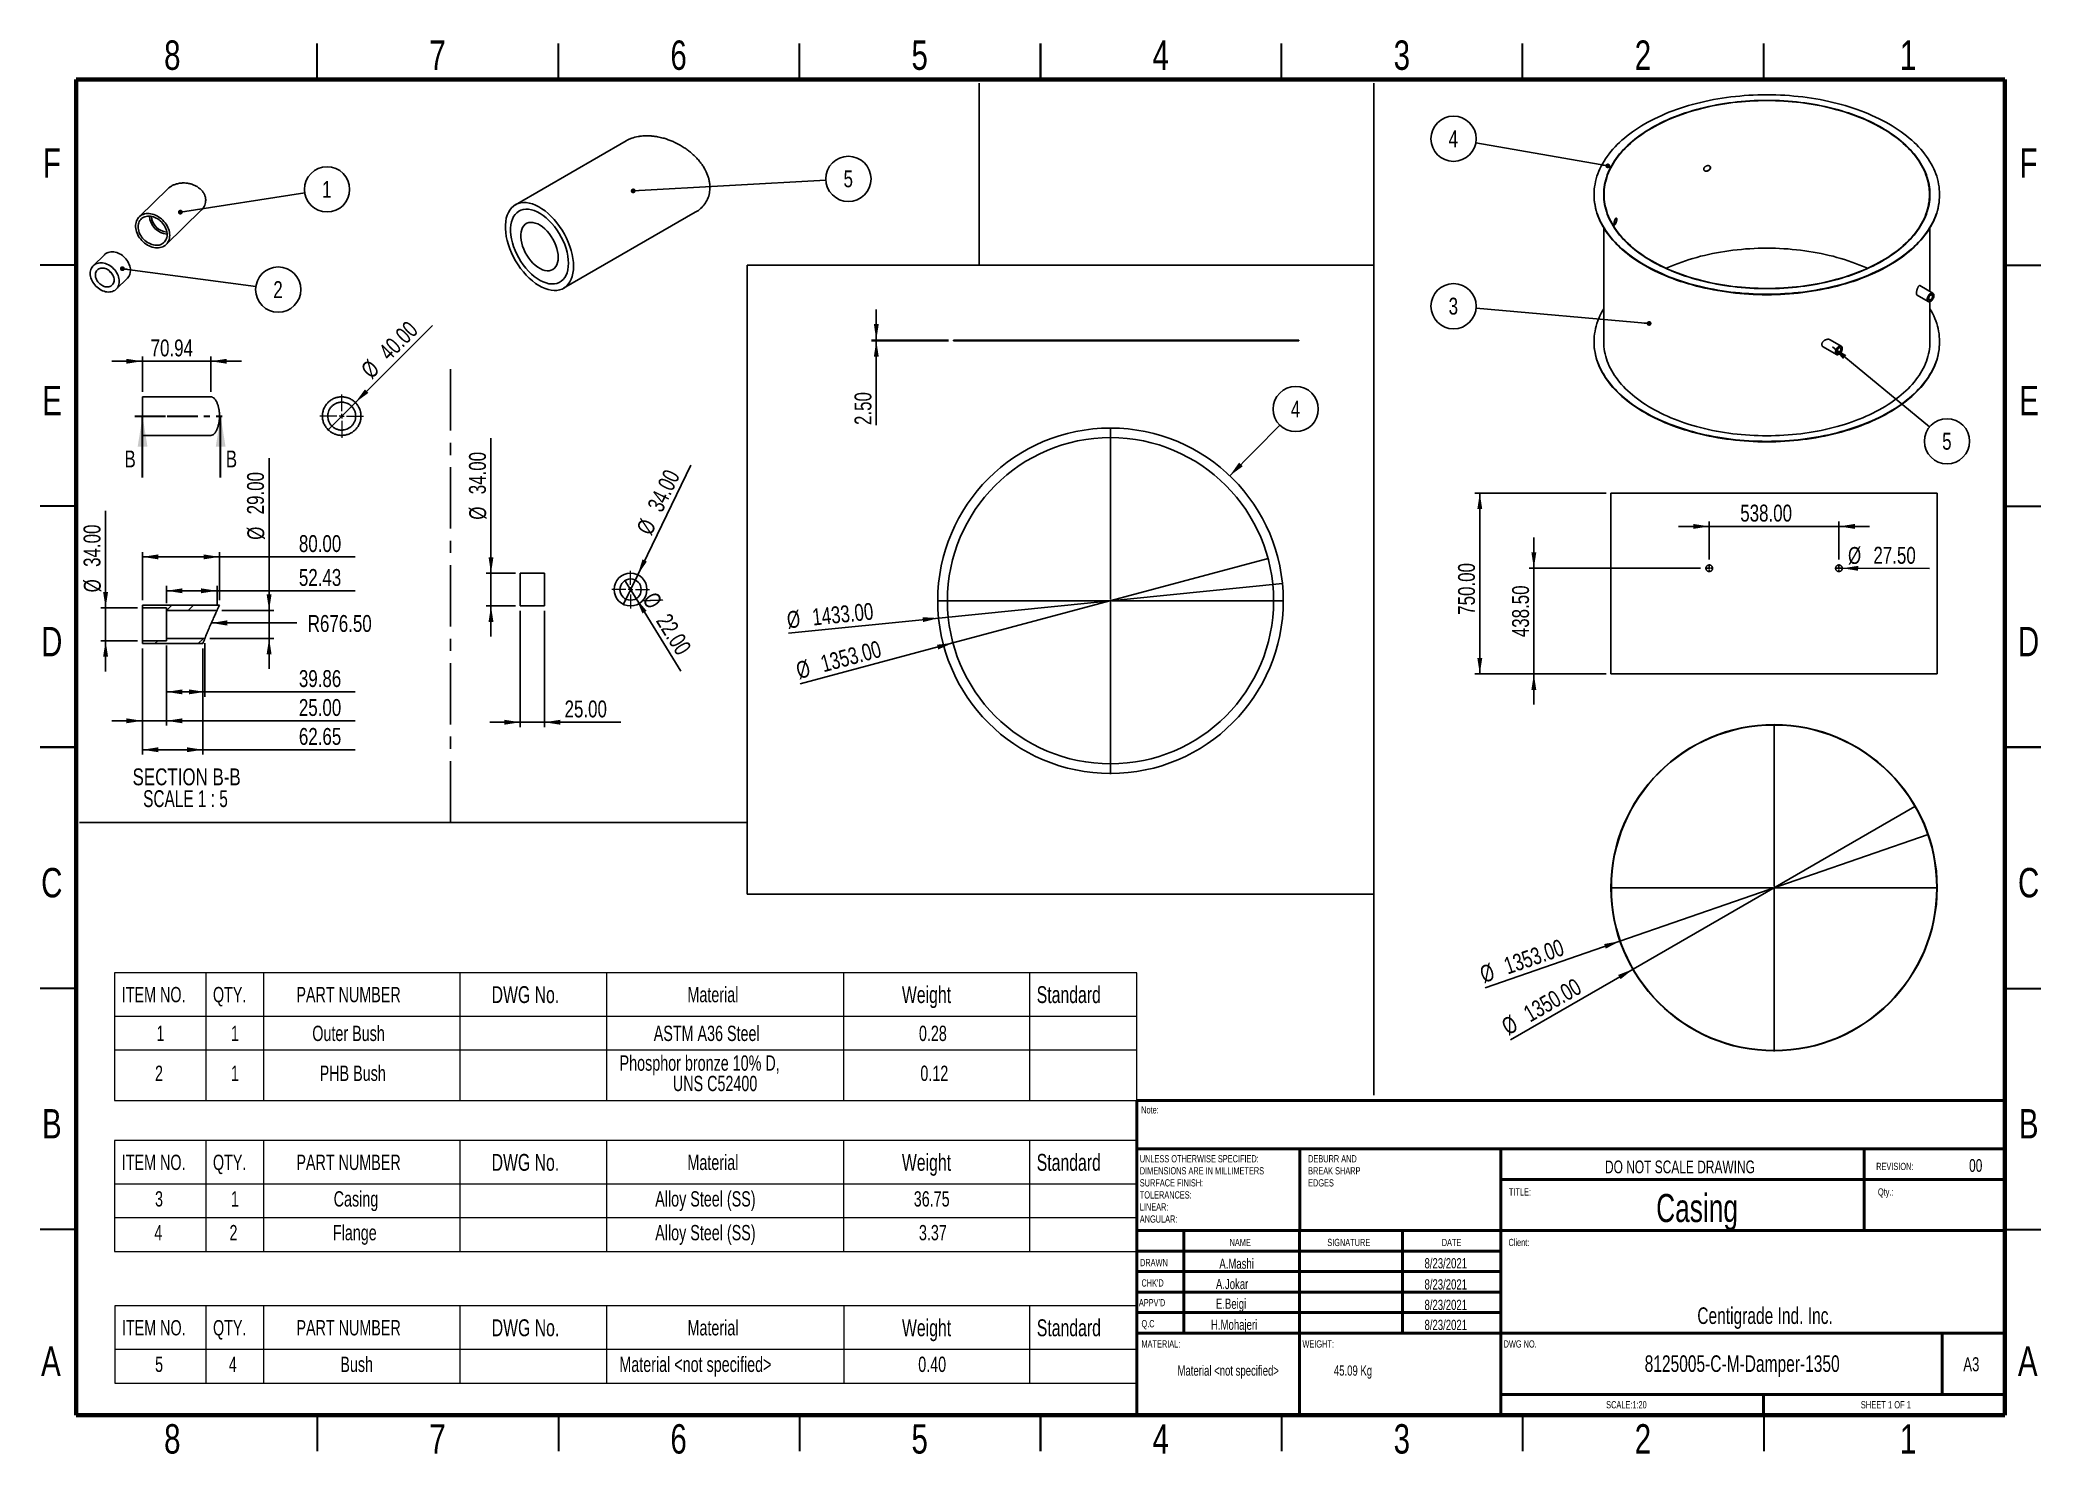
# Model space of a CAD drawing. Header units: millimetres. Extents: x 2 to 418, y 2 to 295.
import ezdxf

# ---------------------------------------------------------------- set-up
doc = ezdxf.new("R2010")
doc.units = ezdxf.units.MM
doc.linetypes.add('CENTERX2', pattern=[20.32, 12.7, -2.54, 2.54, -2.54])
doc.linetypes.add('PHANTOM', pattern=[12.7, 6.35, -1.27, 1.27, -1.27, 1.27, -1.27])
doc.layers.add('RED_DIMENSION', color=1, linetype='Continuous')
doc.styles.add('SLDTEXTSTYLE0', font='TXT', dxfattribs={"width": 0.75})
doc.styles.add('SLDTEXTSTYLE1', font='TXT', dxfattribs={"width": 0.699738})
doc.styles.add('SLDTEXTSTYLE2', font='TXT', dxfattribs={"width": 0.7})
doc.styles.add('SLDTEXTSTYLE3', font='TXT', dxfattribs={"width": 0.65})
doc.styles.add('SLDTEXTSTYLE4', font='TXT', dxfattribs={"width": 0.681818})
doc.dimstyles.new('SLDDIMSTYLE0', dxfattribs={"dimtxt": 0.18, "dimasz": 1.016, "dimexe": 0, "dimexo": 0.0625, "dimgap": 0, "dimtad": 0, "dimtih": 1, "dimtoh": 1, "dimdec": 0, "dimrnd": 1e-09, "dimzin": 0, "dimdsep": 46, "dimtxsty": 'Standard', "dimblk1": 'DOT', "dimblk2": 'DOT', "dimsah": 1, "dimcen": 0.09, "dimadec": 0, "dimazin": 0, "dimtfac": 1.016, "dimtdec": 0, "dimtofl": 0, "dimtmove": 0, "dimatfit": 3, "dimldrblk": 'DOT', "dimfxl": 0, "dimfrac": 2, "dimtolj": 1, "dimtzin": 0, "dimarcsym": 0})
doc.dimstyles.new('SLDDIMSTYLE1', dxfattribs={"dimtxt": 0.18, "dimasz": 3.302, "dimexe": 0, "dimexo": 0.0625, "dimgap": 0, "dimtad": 0, "dimtih": 1, "dimtoh": 1, "dimdec": 0, "dimrnd": 1e-09, "dimzin": 0, "dimdsep": 46, "dimtxsty": 'Standard', "dimsah": 1, "dimcen": 0.09, "dimadec": 0, "dimazin": 0, "dimtfac": 3.302, "dimtdec": 0, "dimtofl": 0, "dimtmove": 0, "dimatfit": 3, "dimfxl": 0, "dimfrac": 2, "dimtolj": 1, "dimtzin": 0, "dimarcsym": 0})
doc.dimstyles.new('SLDDIMSTYLE2', dxfattribs={"dimtxt": 3.5, "dimasz": 3.302, "dimexe": 0, "dimexo": 0.0625, "dimgap": 0.875, "dimtad": 1, "dimlfac": 5, "dimrnd": 1e-09, "dimzin": 12, "dimdsep": 46, "dimtxsty": 'SLDTEXTSTYLE0', "dimsah": 1, "dimcen": 0.09, "dimadec": 0, "dimazin": 3, "dimtfac": 1, "dimtmove": 0, "dimatfit": 0, "dimfxl": 0, "dimfrac": 2, "dimtolj": 1, "dimtzin": 12, "dimarcsym": 0})
doc.dimstyles.new('SLDDIMSTYLE3', dxfattribs={"dimtxt": 3.5, "dimasz": 3.302, "dimexe": 0, "dimexo": 0.0625, "dimgap": 0.875, "dimtad": 1, "dimlfac": 5, "dimrnd": 1e-09, "dimzin": 4, "dimdsep": 46, "dimtxsty": 'SLDTEXTSTYLE0', "dimblk1": 'NONE', "dimsah": 1, "dimcen": 0, "dimadec": 0, "dimazin": 1, "dimtfac": 1, "dimtmove": 0, "dimatfit": 3, "dimldrblk": 'NONE', "dimfxl": 0, "dimfrac": 2, "dimtolj": 1, "dimtzin": 12, "dimarcsym": 0})
doc.dimstyles.new('SLDDIMSTYLE4', dxfattribs={"dimtxt": 3.5, "dimasz": 3.302, "dimexe": 0, "dimexo": 0.0625, "dimgap": 0.875, "dimtad": 1, "dimlfac": 5, "dimrnd": 1e-09, "dimzin": 4, "dimdsep": 46, "dimtxsty": 'SLDTEXTSTYLE0', "dimsah": 1, "dimcen": 0.09, "dimadec": 0, "dimazin": 1, "dimtfac": 1, "dimtmove": 0, "dimatfit": 0, "dimfxl": 0, "dimfrac": 2, "dimtolj": 1, "dimtzin": 12, "dimarcsym": 0})
doc.dimstyles.new('SLDDIMSTYLE5', dxfattribs={"dimtxt": 3.5, "dimasz": 3.302, "dimexe": 0, "dimexo": 0.0625, "dimgap": 0.875, "dimtad": 1, "dimlfac": 5, "dimrnd": 1e-09, "dimzin": 12, "dimdsep": 46, "dimtxsty": 'SLDTEXTSTYLE0', "dimsah": 1, "dimcen": 0.09, "dimadec": 0, "dimazin": 3, "dimtfac": 1, "dimtofl": 0, "dimtmove": 0, "dimatfit": 3, "dimfxl": 0, "dimfrac": 2, "dimtolj": 1, "dimtzin": 12, "dimarcsym": 0})
doc.dimstyles.new('SLDDIMSTYLE6', dxfattribs={"dimtxt": 3.5, "dimasz": 3.302, "dimexe": 0, "dimexo": 0.0625, "dimgap": 0.875, "dimtad": 1, "dimlfac": 5, "dimrnd": 1e-09, "dimzin": 4, "dimdsep": 46, "dimtxsty": 'SLDTEXTSTYLE0', "dimsah": 1, "dimcen": 0.09, "dimadec": 0, "dimazin": 1, "dimtfac": 1, "dimtofl": 0, "dimtmove": 0, "dimatfit": 3, "dimfxl": 0, "dimfrac": 2, "dimtolj": 1, "dimtzin": 12, "dimarcsym": 0})
doc.dimstyles.new('SLDDIMSTYLE7', dxfattribs={"dimtxt": 3.5, "dimasz": 3.302, "dimexe": 0, "dimexo": 0.0625, "dimgap": 0.875, "dimtad": 1, "dimlfac": 20, "dimrnd": 1e-09, "dimzin": 4, "dimdsep": 46, "dimtxsty": 'SLDTEXTSTYLE0', "dimsah": 1, "dimcen": 0.09, "dimadec": 0, "dimazin": 1, "dimtfac": 1, "dimtofl": 0, "dimtmove": 0, "dimatfit": 3, "dimfxl": 0, "dimfrac": 2, "dimtolj": 1, "dimtzin": 12, "dimarcsym": 0})
doc.dimstyles.new('SLDDIMSTYLE8', dxfattribs={"dimtxt": 3.5, "dimasz": 3.302, "dimexe": 0, "dimexo": 0.0625, "dimgap": 0.875, "dimtad": 1, "dimlfac": 20, "dimrnd": 1e-09, "dimzin": 4, "dimdsep": 46, "dimtxsty": 'SLDTEXTSTYLE0', "dimsah": 1, "dimcen": 0.09, "dimadec": 0, "dimazin": 1, "dimtfac": 1, "dimtmove": 0, "dimatfit": 0, "dimfxl": 0, "dimfrac": 2, "dimtolj": 1, "dimtzin": 12, "dimarcsym": 0})
doc.dimstyles.new('SLDDIMSTYLE9', dxfattribs={"dimtxt": 3.5, "dimasz": 3.302, "dimexe": 0, "dimexo": 0.0625, "dimgap": 0.875, "dimtad": 1, "dimlfac": 20, "dimrnd": 1e-09, "dimzin": 4, "dimdsep": 46, "dimtxsty": 'SLDTEXTSTYLE0', "dimblk1": 'NONE', "dimsah": 1, "dimcen": 0, "dimadec": 0, "dimazin": 1, "dimtfac": 1, "dimtmove": 0, "dimatfit": 3, "dimldrblk": 'NONE', "dimfxl": 0, "dimfrac": 2, "dimtolj": 1, "dimtzin": 12, "dimarcsym": 0})

msp = doc.modelspace()

# ---------------------------------------------------------------- texts
at = {"color": 7, "linetype": 'Continuous', "lineweight": 0}
for s, insert, char_height, attachment_point, style in [('8', (29.93862, 295.11369), 6.096, 2, 'SLDTEXTSTYLE0'), ('7', (84.93862, 295.11369), 6.096, 2, 'SLDTEXTSTYLE0'), ('6', (134.93862, 295.11369), 6.096, 2, 'SLDTEXTSTYLE0'), ('5', (184.93862, 295.11369), 6.096, 2, 'SLDTEXTSTYLE0'), ('4', (234.93862, 295.11369), 6.096, 2, 'SLDTEXTSTYLE0'), ('3', (284.93862, 295.11369), 6.096, 2, 'SLDTEXTSTYLE0'), ('2', (334.93862, 295.11369), 6.096, 2, 'SLDTEXTSTYLE0'), ('1', (389.93862, 295.11369), 6.096, 2, 'SLDTEXTSTYLE0'), ('F', (4.9365, 272.72569), 6.096, 2, 'SLDTEXTSTYLE0'), ('F', (414.9365, 272.72569), 6.096, 2, 'SLDTEXTSTYLE0'), ('E', (5.01058, 223.47569), 6.096, 2, 'SLDTEXTSTYLE0'), ('E', (415.01058, 223.47569), 6.096, 2, 'SLDTEXTSTYLE0'), ('D', (4.93015, 173.47569), 6.096, 2, 'SLDTEXTSTYLE0'), ('D', (414.93015, 173.47569), 6.096, 2, 'SLDTEXTSTYLE0'), ('C', (4.9365, 123.47569), 6.096, 2, 'SLDTEXTSTYLE0'), ('C', (414.9365, 123.47569), 6.096, 2, 'SLDTEXTSTYLE0'), ('B', (4.95343, 73.47569), 6.096, 2, 'SLDTEXTSTYLE0'), ('Note:', (230.87815, 74.05506), 1.5, 1, 'SLDTEXTSTYLE2'), ('B', (414.95343, 73.47569), 6.096, 2, 'SLDTEXTSTYLE0'), ('DO NOT SCALE DRAWING', (327.07192, 62.79908), 2.6458333, 1, 'SLDTEXTSTYLE2'), ('REVISION:', (383.32758, 62.32887), 1.5, 1, 'SLDTEXTSTYLE2'), ('00', (403.96192, 63.09687), 2.645833, 2, 'SLDTEXTSTYLE2'), ('TITLE:', (307.15215, 57.02362), 1.5, 1, 'SLDTEXTSTYLE2'), ('Casing', (346.17165, 55.8624), 5.820833, 2, 'SLDTEXTSTYLE2'), ('Qty.:', (383.68077, 57.02362), 1.5, 1, 'SLDTEXTSTYLE2'), ('NAME', (249.21171, 46.55572), 1.5, 1, 'SLDTEXTSTYLE2'), ('SIGNATURE', (269.47889, 46.55572), 1.5, 1, 'SLDTEXTSTYLE2'), ('DATE', (293.21661, 46.55572), 1.5, 1, 'SLDTEXTSTYLE2'), ('Client:', (307.06049, 46.55572), 1.5, 1, 'SLDTEXTSTYLE2'), ('DRAWN', (230.64336, 42.37875), 1.5, 1, 'SLDTEXTSTYLE1'), ('A.Mashi', (247.09531, 42.47273), 2.116667, 1, 'SLDTEXTSTYLE2'), ('8/23/2021', (289.64451, 42.54847), 2.116667, 1, 'SLDTEXTSTYLE2'), ("CHK'D", (230.93922, 38.15582), 1.5, 1, 'SLDTEXTSTYLE2'), ('A.Jokar', (246.38387, 38.2498), 2.116667, 1, 'SLDTEXTSTYLE2'), ('8/23/2021', (289.64451, 38.16348), 2.116667, 1, 'SLDTEXTSTYLE2'), ("APPV'D", (230.40172, 34.05983), 1.5, 1, 'SLDTEXTSTYLE2'), ('E.Beigi', (246.38387, 34.15382), 2.116667, 1, 'SLDTEXTSTYLE2'), ('8/23/2021', (289.64451, 33.91795), 2.116667, 1, 'SLDTEXTSTYLE2'), ('Q.C', (230.93922, 29.70975), 1.5, 1, 'SLDTEXTSTYLE2'), ('H.Mohajeri', (245.36866, 29.80374), 2.116667, 1, 'SLDTEXTSTYLE2'), ('8/23/2021', (289.64451, 29.76359), 2.116667, 1, 'SLDTEXTSTYLE2'), ('Centigrade Ind. Inc.', (360.27286, 32.34207), 3.4395833, 2, 'SLDTEXTSTYLE2'), ('MATERIAL:', (230.93922, 25.49863), 1.5, 1, 'SLDTEXTSTYLE2'), ('WEIGHT:', (264.32537, 25.49815), 1.5, 1, 'SLDTEXTSTYLE2'), ('DWG NO.', (306.04838, 25.49815), 1.5, 1, 'SLDTEXTSTYLE2'), ('A', (4.75658, 24.22569), 6.096, 2, 'SLDTEXTSTYLE0'), ('8125005-C-M-Damper-1350', (335.30485, 22.39024), 3.4395833, 1, 'SLDTEXTSTYLE2'), ('A3', (401.38873, 22.00018), 2.910417, 1, 'SLDTEXTSTYLE2'), ('A', (414.75658, 24.22569), 6.096, 2, 'SLDTEXTSTYLE0'), ('Material <not specified>', (248.93155, 20.29277), 2.1166667, 2, 'SLDTEXTSTYLE2'), ('45.09 Kg', (270.84773, 20.29277), 2.116667, 1, 'SLDTEXTSTYLE2'), ('SCALE:1:20', (327.32454, 12.89405), 1.5, 1, 'SLDTEXTSTYLE2'), ('SHEET 1 OF 1', (380.13323, 12.89405), 1.5, 1, 'SLDTEXTSTYLE3'), ('8', (29.93862, 8.11369), 6.096, 2, 'SLDTEXTSTYLE0'), ('7', (84.93862, 8.11369), 6.096, 2, 'SLDTEXTSTYLE0'), ('6', (134.93862, 8.11369), 6.096, 2, 'SLDTEXTSTYLE0'), ('5', (184.93862, 8.11369), 6.096, 2, 'SLDTEXTSTYLE0'), ('4', (234.93862, 8.11369), 6.096, 2, 'SLDTEXTSTYLE0'), ('3', (284.93862, 8.11369), 6.096, 2, 'SLDTEXTSTYLE0'), ('2', (334.93862, 8.11369), 6.096, 2, 'SLDTEXTSTYLE0'), ('1', (389.93862, 8.11369), 6.096, 2, 'SLDTEXTSTYLE0')]:
    msp.add_mtext(s, dxfattribs=dict(at, insert=insert, char_height=char_height, attachment_point=attachment_point, style=style))
at = {"color": 7, "linetype": 'Continuous', "char_height": 3.5, "attachment_point": 1, "style": 'SLDTEXTSTYLE0'}
for insert in [(20.01973, 210.05791), (41.03487, 210.05791)]:
    msp.add_mtext('B', dxfattribs=dict(at, insert=insert))

# ---------------------------------------------------------------- blocks, each defined once
blk = doc.blocks.new('SW_NOTE_0')
at = {"color": 0, "linetype": 'Continuous', "lineweight": 0, "char_height": 1.5, "attachment_point": 1, "style": 'SLDTEXTSTYLE2'}
for s, insert in [('UNLESS OTHERWISE SPECIFIED:', (0, 1.93)), ('SURFACE FINISH:', (0, -3.07)), ('DIMENSIONS ARE IN MILLIMETERS', (0, -0.57)), ('TOLERANCES:', (0, -5.57)), ('LINEAR:', (0, -8.07)), ('ANGULAR:', (0, -10.57))]:
    blk.add_mtext(s, dxfattribs=dict(at, insert=insert))
blk = doc.blocks.new('SW_NOTE_1')
at = {"color": 0, "linetype": 'Continuous', "lineweight": 0, "char_height": 1.5, "attachment_point": 1, "style": 'SLDTEXTSTYLE2'}
for s, insert in [('DEBURR AND', (0, 1.93)), ('BREAK SHARP', (0, -0.57)), ('EDGES', (0, -3.07))]:
    blk.add_mtext(s, dxfattribs=dict(at, insert=insert))
blk = doc.blocks.new('SW_TABLEANNOTATION_0')
at = {"color": 0, "linetype": 'Continuous', "lineweight": 0}
for p, q in [((0, 0), (0, -16)), ((212.02, 0), (0, 0)), ((18.89, 0), (18.89, -9)), ((30.88, 0), (30.88, -9)), ((71.56, 0), (71.56, -9)), ((102.01, 0), (102.01, -9)), ((151.19, 0), (151.19, -9)), ((189.74, 0), (189.74, -9)), ((212.02, -16), (212.02, 0)), ((0, -9), (212.02, -9)), ((18.89, -9), (18.89, -16)), ((30.88, -9), (30.88, -16)), ((71.56, -9), (71.56, -16)), ((102.01, -9), (102.01, -16)), ((151.19, -9), (151.19, -16)), ((189.74, -9), (189.74, -16)), ((0, -16), (212.02, -16))]:
    blk.add_line(p, q, dxfattribs=at)
at = {"color": 0, "linetype": 'Continuous', "lineweight": 0, "attachment_point": 1, "style": 'SLDTEXTSTYLE2'}
for s, insert, char_height in [('ITEM NO.', (1.49, -2.94), 3.175), ('QTY.', (20.39, -2.94), 3.175), ('PART NUMBER', (37.7, -2.94), 3.175), ('DWG No.', (78.19, -2.78), 3.5), ('Material', (118.8, -2.94), 3.175), ('Weight', (163.28, -2.78), 3.5), ('Standard', (191.24, -2.78), 3.5), ('5', (8.38, -10.52), 3.17), ('4', (23.67, -10.52), 3.17), ('Bush', (46.8, -10.52), 3.175), ('Material <not specified>', (104.66, -10.52), 3.175), ('0.40', (166.65, -10.52), 3.175)]:
    blk.add_mtext(s, dxfattribs=dict(at, insert=insert, char_height=char_height))
blk = doc.blocks.new('SW_TABLEANNOTATION_1')
at = {"color": 0, "linetype": 'Continuous', "lineweight": 0}
for p, q in [((0, 0), (0, -23)), ((212.02, 0), (0, 0)), ((18.89, 0), (18.89, -9)), ((30.88, 0), (30.88, -9)), ((71.56, 0), (71.56, -9)), ((102.01, 0), (102.01, -9)), ((151.19, 0), (151.19, -9)), ((189.74, 0), (189.74, -9)), ((212.02, -23), (212.02, 0)), ((0, -9), (212.02, -9)), ((18.89, -9), (18.89, -23)), ((30.88, -9), (30.88, -23)), ((71.56, -9), (71.56, -23)), ((102.01, -9), (102.01, -23)), ((151.19, -9), (151.19, -23)), ((189.74, -9), (189.74, -23)), ((0, -16), (212.02, -16)), ((0, -23), (212.02, -23))]:
    blk.add_line(p, q, dxfattribs=at)
at = {"color": 0, "linetype": 'Continuous', "lineweight": 0, "attachment_point": 1, "style": 'SLDTEXTSTYLE2'}
for s, insert, char_height in [('ITEM NO.', (1.49, -2.94), 3.175), ('QTY.', (20.39, -2.94), 3.175), ('PART NUMBER', (37.7, -2.94), 3.175), ('DWG No.', (78.19, -2.78), 3.5), ('Material', (118.8, -2.94), 3.175), ('Weight', (163.28, -2.78), 3.5), ('Standard', (191.24, -2.78), 3.5), ('3', (8.38, -10.52), 3.17), ('1', (24.12, -10.52), 3.17), ('Casing', (45.43, -10.52), 3.175), ('Alloy Steel (SS)', (112.12, -10.52), 3.175), ('36.75', (165.74, -10.52), 3.175), ('4', (8.23, -17.52), 3.17), ('2', (23.82, -17.52), 3.17), ('Flange', (45.27, -17.52), 3.175), ('Alloy Steel (SS)', (112.12, -17.52), 3.175), ('3.37', (166.81, -17.52), 3.175)]:
    blk.add_mtext(s, dxfattribs=dict(at, insert=insert, char_height=char_height))
blk = doc.blocks.new('SW_TABLEANNOTATION_2')
at = {"color": 0, "linetype": 'Continuous', "lineweight": 0}
for p, q in [((0, 0), (0, -26.47)), ((212.02, 0), (0, 0)), ((18.89, 0), (18.89, -9)), ((30.88, 0), (30.88, -9)), ((71.56, 0), (71.56, -9)), ((102.01, 0), (102.01, -9)), ((151.19, 0), (151.19, -9)), ((189.74, 0), (189.74, -9)), ((212.02, -26.47), (212.02, 0)), ((0, -9), (212.02, -9)), ((18.89, -9), (18.89, -26.47)), ((30.88, -9), (30.88, -26.47)), ((71.56, -9), (71.56, -26.47)), ((102.01, -9), (102.01, -26.47)), ((151.19, -9), (151.19, -26.47)), ((189.74, -9), (189.74, -26.47)), ((0, -16), (212.02, -16)), ((0, -26.47), (212.02, -26.47))]:
    blk.add_line(p, q, dxfattribs=at)
at = {"color": 0, "linetype": 'Continuous', "lineweight": 0, "attachment_point": 1, "style": 'SLDTEXTSTYLE2'}
for s, insert, char_height in [('ITEM NO.', (1.49, -2.94), 3.175), ('QTY.', (20.39, -2.94), 3.175), ('PART NUMBER', (37.7, -2.94), 3.175), ('DWG No.', (78.19, -2.78), 3.5), ('Material', (118.8, -2.94), 3.175), ('Weight', (163.28, -2.78), 3.5), ('Standard', (191.24, -2.78), 3.5), ('1', (8.68, -10.98), 3.17), ('1', (24.12, -10.98), 3.17), ('Outer Bush', (41, -10.98), 3.175), ('ASTM A36 Steel', (111.81, -10.98), 3.175), ('0.28', (166.81, -10.98), 3.175), ('2', (8.38, -19.26), 3.17), ('1', (24.12, -19.26), 3.17), ('PHB Bush', (42.53, -19.26), 3.175), ('Phosphor bronze 10% D,', (104.73, -17.14), 3.175), ('0.12', (167.11, -19.26), 3.175), ('UNS C52400', (115.78, -21.37), 3.175)]:
    blk.add_mtext(s, dxfattribs=dict(at, insert=insert, char_height=char_height))
blk = doc.blocks.new('SW_NOTE_2')
at = {"layer": 'RED_DIMENSION', "color": 0}
blk.add_circle((-4.62, 0.81), 4.69, dxfattribs=at)
at = {"layer": 'RED_DIMENSION', "color": 0, "insert": (-4.66, 2.57), "char_height": 3.5, "attachment_point": 2, "style": 'SLDTEXTSTYLE0'}
blk.add_mtext('4', dxfattribs=at)
blk = doc.blocks.new('_DOT')
at = {"color": 0, "linetype": 'ByBlock', "lineweight": -2}
blk.add_line((-0.5, 0), (-1, 0), dxfattribs=at)
at = {"color": 0, "linetype": 'ByBlock', "const_width": 0.5}
blk.add_lwpolyline([(-0.25, 0, 1), (0.25, 0, 1)], format="xyb", close=True, dxfattribs=at)
blk = doc.blocks.new('SW_NOTE_3')
at = {"layer": 'RED_DIMENSION', "color": 0}
blk.add_circle((-4.67, 0.41), 4.69, dxfattribs=at)
at = {"layer": 'RED_DIMENSION', "color": 0, "insert": (-4.71, 2.17), "char_height": 3.5, "attachment_point": 2, "style": 'SLDTEXTSTYLE0'}
blk.add_mtext('3', dxfattribs=at)
blk = doc.blocks.new('SW_NOTE_4')
at = {"layer": 'RED_DIMENSION', "color": 0}
blk.add_circle((3.62, -2.98), 4.69, dxfattribs=at)
at = {"layer": 'RED_DIMENSION', "color": 0, "insert": (3.59, -1.22), "char_height": 3.5, "attachment_point": 2, "style": 'SLDTEXTSTYLE0'}
blk.add_mtext('5', dxfattribs=at)
blk = doc.blocks.new('SW_NOTE_5')
at = {"layer": 'RED_DIMENSION', "color": 0}
blk.add_circle((4.68, 0.26), 4.69, dxfattribs=at)
at = {"layer": 'RED_DIMENSION', "color": 0, "insert": (4.65, 2.02), "char_height": 3.5, "attachment_point": 2, "style": 'SLDTEXTSTYLE0'}
blk.add_mtext('5', dxfattribs=at)
blk = doc.blocks.new('SW_NOTE_6')
at = {"layer": 'RED_DIMENSION', "color": 0}
blk.add_circle((4.64, 0.72), 4.69, dxfattribs=at)
at = {"layer": 'RED_DIMENSION', "color": 0, "insert": (4.6, 2.48), "char_height": 3.5, "attachment_point": 2, "style": 'SLDTEXTSTYLE0'}
blk.add_mtext('1', dxfattribs=at)
blk = doc.blocks.new('SW_NOTE_7')
at = {"layer": 'RED_DIMENSION', "color": 0}
blk.add_circle((4.65, -0.62), 4.69, dxfattribs=at)
at = {"layer": 'RED_DIMENSION', "color": 0, "insert": (4.61, 1.13), "char_height": 3.5, "attachment_point": 2, "style": 'SLDTEXTSTYLE0'}
blk.add_mtext('2', dxfattribs=at)
blk = doc.blocks.new('_D')
at = {"layer": 'RED_DIMENSION'}
for p, q in [((23.72, 228.58), (17.37, 228.58)), ((23.72, 222.2), (23.72, 229.58)), ((37.91, 228.58), (23.72, 228.58)), ((37.91, 222.2), (37.91, 229.58)), ((37.91, 228.58), (44.26, 228.58))]:
    blk.add_line(p, q, dxfattribs=at)
for points in [[(23.72, 228.58), (20.42, 229.08), (20.42, 228.07)], [(37.91, 228.58), (41.21, 228.07), (41.21, 229.08)]]:
    blk.add_solid(points, dxfattribs=at)
at = {"layer": 'RED_DIMENSION', "insert": (25.44, 233.09), "char_height": 3.5, "attachment_point": 1, "style": 'SLDTEXTSTYLE0'}
blk.add_mtext('70.94', dxfattribs=at)
blk = doc.blocks.new('_D_1')
at = {"layer": 'RED_DIMENSION'}
for q in [(83.89, 236.02), (62.24, 214.37)]:
    blk.add_line((67.9, 220.03), q, dxfattribs=at)
blk.add_solid([(67.9, 220.03), (70.59, 222), (69.87, 222.72)], dxfattribs=at)
at = {"layer": 'RED_DIMENSION', "char_height": 3.5, "attachment_point": 1, "rotation": 45, "style": 'SLDTEXTSTYLE0'}
for s, insert in [('40.00', (72.45, 230.99)), ('%%c', (68.76, 227.22))]:
    blk.add_mtext(s, dxfattribs=dict(at, insert=insert))
blk = doc.blocks.new('_NONE')
blk = doc.blocks.new('SW_CENTERMARKSYMBOL_0')
at = {"color": 0, "linetype": 'Continuous', "lineweight": 0}
for p, q in [((0, 1), (0, 4.5)), ((-1, 0), (-4.5, 0)), ((0, 0), (-0.5, 0)), ((0, 0), (0, 0.5)), ((0, 0), (0, -0.5)), ((0, 0), (0.5, 0)), ((1, 0), (4.5, 0)), ((0, -1), (0, -4.5))]:
    blk.add_line(p, q, dxfattribs=at)
blk = doc.blocks.new('_D_2')
at = {"layer": 'RED_DIMENSION'}
for p, q in [((16.1, 177.4), (16.1, 197.56)), ((22.72, 177.4), (15.1, 177.4)), ((16.1, 177.4), (16.1, 170.6)), ((22.72, 170.6), (15.1, 170.6)), ((16.1, 170.6), (16.1, 164.25))]:
    blk.add_line(p, q, dxfattribs=at)
for points in [[(16.1, 177.4), (16.61, 180.7), (15.59, 180.7)], [(16.1, 170.6), (15.59, 167.3), (16.61, 167.3)]]:
    blk.add_solid(points, dxfattribs=at)
at = {"layer": 'RED_DIMENSION', "char_height": 3.5, "attachment_point": 1, "rotation": 90, "style": 'SLDTEXTSTYLE0'}
for s, insert in [('34.00', (11.53, 185.92)), ('%%c', (11.59, 180.64))]:
    blk.add_mtext(s, dxfattribs=dict(at, insert=insert))
blk = doc.blocks.new('_D_3')
at = {"layer": 'RED_DIMENSION'}
for p, q in [((23.72, 169), (23.72, 153)), ((28.72, 169.6), (28.72, 153)), ((23.72, 154), (17.37, 154)), ((28.72, 154), (23.72, 154)), ((28.72, 154), (67.83, 154))]:
    blk.add_line(p, q, dxfattribs=at)
for points in [[(23.72, 154), (20.42, 154.51), (20.42, 153.49)], [(28.72, 154), (32.02, 153.49), (32.02, 154.51)]]:
    blk.add_solid(points, dxfattribs=at)
at = {"layer": 'RED_DIMENSION', "insert": (56.19, 158.51), "char_height": 3.5, "attachment_point": 1, "style": 'SLDTEXTSTYLE0'}
blk.add_mtext('25.00', dxfattribs=at)
blk = doc.blocks.new('_D_4')
at = {"layer": 'RED_DIMENSION'}
for p, q in [((50.01, 176.9), (50.01, 208.46)), ((40.21, 176.9), (51.01, 176.9)), ((50.01, 176.9), (50.01, 171.1)), ((37.69, 171.1), (51.01, 171.1)), ((50.01, 171.1), (50.01, 164.75))]:
    blk.add_line(p, q, dxfattribs=at)
for points in [[(50.01, 176.9), (50.52, 180.2), (49.5, 180.2)], [(50.01, 171.1), (49.5, 167.8), (50.52, 167.8)]]:
    blk.add_solid(points, dxfattribs=at)
at = {"layer": 'RED_DIMENSION', "char_height": 3.5, "attachment_point": 1, "rotation": 90, "style": 'SLDTEXTSTYLE0'}
for s, insert in [('29.00', (45.44, 196.82)), ('%%c', (45.5, 191.54))]:
    blk.add_mtext(s, dxfattribs=dict(at, insert=insert))
blk = doc.blocks.new('_D_5')
at = {"layer": 'RED_DIMENSION'}
for p, q in [((28.72, 178.4), (28.72, 181.97)), ((28.72, 180.97), (39.21, 180.97)), ((39.21, 177.9), (39.21, 181.97)), ((39.21, 180.97), (67.83, 180.97))]:
    blk.add_line(p, q, dxfattribs=at)
for points in [[(28.72, 180.97), (32.02, 180.46), (32.02, 181.47)], [(39.21, 180.97), (35.91, 181.47), (35.91, 180.46)]]:
    blk.add_solid(points, dxfattribs=at)
at = {"layer": 'RED_DIMENSION', "insert": (56.19, 185.48), "char_height": 3.5, "attachment_point": 1, "style": 'SLDTEXTSTYLE0'}
blk.add_mtext('52.43', dxfattribs=at)
blk = doc.blocks.new('_D_6')
at = {"layer": 'RED_DIMENSION'}
for p, q in [((28.72, 169.6), (28.72, 159)), ((36.69, 170.1), (36.69, 159)), ((36.69, 160), (28.72, 160)), ((36.69, 160), (67.83, 160))]:
    blk.add_line(p, q, dxfattribs=at)
for points in [[(28.72, 160), (32.02, 159.49), (32.02, 160.51)], [(36.69, 160), (33.39, 160.51), (33.39, 159.49)]]:
    blk.add_solid(points, dxfattribs=at)
at = {"layer": 'RED_DIMENSION', "insert": (56.19, 164.51), "char_height": 3.5, "attachment_point": 1, "style": 'SLDTEXTSTYLE0'}
blk.add_mtext('39.86', dxfattribs=at)
blk = doc.blocks.new('_D_7')
at = {"layer": 'RED_DIMENSION'}
for p, q in [((23.72, 179), (23.72, 189)), ((23.72, 188), (39.72, 188)), ((39.72, 179), (39.72, 189)), ((39.72, 188), (67.83, 188))]:
    blk.add_line(p, q, dxfattribs=at)
for points in [[(23.72, 188), (27.02, 187.49), (27.02, 188.51)], [(39.72, 188), (36.42, 188.51), (36.42, 187.49)]]:
    blk.add_solid(points, dxfattribs=at)
at = {"layer": 'RED_DIMENSION', "insert": (56.19, 192.51), "char_height": 3.5, "attachment_point": 1, "style": 'SLDTEXTSTYLE0'}
blk.add_mtext('80.00', dxfattribs=at)
blk = doc.blocks.new('_D_8')
at = {"layer": 'RED_DIMENSION'}
for p, q in [((23.72, 169), (23.72, 147)), ((36.25, 169), (36.25, 147)), ((36.25, 148), (23.72, 148)), ((36.25, 148), (67.83, 148))]:
    blk.add_line(p, q, dxfattribs=at)
for points in [[(23.72, 148), (27.02, 147.49), (27.02, 148.51)], [(36.25, 148), (32.95, 148.51), (32.95, 147.49)]]:
    blk.add_solid(points, dxfattribs=at)
at = {"layer": 'RED_DIMENSION', "insert": (56.19, 152.51), "char_height": 3.5, "attachment_point": 1, "style": 'SLDTEXTSTYLE0'}
blk.add_mtext('62.65', dxfattribs=at)
blk = doc.blocks.new('SW_NOTE_8')
at = {"layer": 'RED_DIMENSION', "color": 0, "char_height": 3.5, "attachment_point": 2}
for s, insert, style in [('SECTION B-B', (13.62, 4.51), 'SLDTEXTSTYLE0'), ('SCALE 1 : 5', (13.38, -0.01), 'SLDTEXTSTYLE4')]:
    blk.add_mtext(s, dxfattribs=dict(at, insert=insert, style=style))
blk = doc.blocks.new('SW_NOTE_9')
at = {"layer": 'RED_DIMENSION', "color": 0, "insert": (8.92, 1.62), "char_height": 3.5, "attachment_point": 2, "style": 'SLDTEXTSTYLE0'}
blk.add_mtext('R676.50', dxfattribs=at)
blk = doc.blocks.new('_D_9')
at = {"layer": 'RED_DIMENSION'}
for p, q in [((96.03, 184.62), (96.03, 212.62)), ((101.11, 184.62), (95.03, 184.62)), ((96.03, 184.62), (96.03, 177.82)), ((101.11, 177.82), (95.03, 177.82)), ((96.03, 177.82), (96.03, 171.47))]:
    blk.add_line(p, q, dxfattribs=at)
for points in [[(96.03, 184.62), (96.54, 187.92), (95.53, 187.92)], [(96.03, 177.82), (95.53, 174.52), (96.54, 174.52)]]:
    blk.add_solid(points, dxfattribs=at)
at = {"layer": 'RED_DIMENSION', "char_height": 3.5, "attachment_point": 1, "rotation": 90, "style": 'SLDTEXTSTYLE0'}
for s, insert in [('34.00', (91.47, 200.99)), ('%%c', (91.52, 195.71))]:
    blk.add_mtext(s, dxfattribs=dict(at, insert=insert))
blk = doc.blocks.new('_D_10')
at = {"layer": 'RED_DIMENSION'}
for p, q in [((102.11, 176.82), (102.11, 152.7)), ((107.11, 176.82), (107.11, 152.7)), ((102.11, 153.7), (95.76, 153.7)), ((102.11, 153.7), (107.11, 153.7)), ((107.11, 153.7), (122.93, 153.7))]:
    blk.add_line(p, q, dxfattribs=at)
for points in [[(102.11, 153.7), (98.81, 154.21), (98.81, 153.19)], [(107.11, 153.7), (110.41, 153.19), (110.41, 154.21)]]:
    blk.add_solid(points, dxfattribs=at)
at = {"layer": 'RED_DIMENSION', "insert": (111.29, 158.21), "char_height": 3.5, "attachment_point": 1, "style": 'SLDTEXTSTYLE0'}
blk.add_mtext('25.00', dxfattribs=at)
blk = doc.blocks.new('_D_11')
at = {"layer": 'RED_DIMENSION'}
for q in [(137.49, 207.03), (123.5, 178.16)]:
    blk.add_line((126.46, 184.28), q, dxfattribs=at)
blk.add_solid([(126.46, 184.28), (128.36, 187.03), (127.45, 187.47)], dxfattribs=at)
at = {"layer": 'RED_DIMENSION', "char_height": 3.5, "attachment_point": 1, "rotation": 64.1523, "style": 'SLDTEXTSTYLE0'}
for s, insert in [('34.00', (128.33, 198.54)), ('%%c', (126.07, 193.77))]:
    blk.add_mtext(s, dxfattribs=dict(at, insert=insert))
blk = doc.blocks.new('_D_12')
at = {"layer": 'RED_DIMENSION'}
for q in [(123.82, 183.09), (135.42, 164.33)]:
    blk.add_line((126.14, 179.35), q, dxfattribs=at)
blk.add_solid([(126.14, 179.35), (127.44, 176.27), (128.31, 176.81)], dxfattribs=at)
at = {"layer": 'RED_DIMENSION', "char_height": 3.5, "attachment_point": 1, "rotation": 301.7168, "style": 'SLDTEXTSTYLE0'}
for s, insert in [('%%c', (130.3, 181.05)), ('22.00', (133.12, 176.59))]:
    blk.add_mtext(s, dxfattribs=dict(at, insert=insert))
blk = doc.blocks.new('SW_CENTERMARKSYMBOL_1')
at = {"color": 0, "linetype": 'Continuous', "lineweight": 0}
for p, q in [((-1, 0), (-3.9, 0)), ((0, 0), (-0.5, 0)), ((0, 1), (0, 3.9)), ((0, 0), (0, 0.5)), ((0, 0), (0, -0.5)), ((0, 0), (0.5, 0)), ((1, 0), (3.9, 0)), ((0, -1), (0, -3.9))]:
    blk.add_line(p, q, dxfattribs=at)
blk = doc.blocks.new('_D_13')
at = {"layer": 'RED_DIMENSION'}
for p, q in [((327.32, 201.21), (300.11, 201.21)), ((301.11, 201.21), (301.11, 163.71)), ((327.32, 163.71), (300.11, 163.71))]:
    blk.add_line(p, q, dxfattribs=at)
for points in [[(301.11, 201.21), (300.6, 197.91), (301.62, 197.91)], [(301.11, 163.71), (301.62, 167.02), (300.6, 167.02)]]:
    blk.add_solid(points, dxfattribs=at)
at = {"layer": 'RED_DIMENSION', "insert": (296.6, 175.99), "char_height": 3.5, "attachment_point": 1, "rotation": 90, "style": 'SLDTEXTSTYLE0'}
blk.add_mtext('750.00', dxfattribs=at)
blk = doc.blocks.new('_D_14')
at = {"layer": 'RED_DIMENSION'}
for p, q in [((312.32, 185.64), (312.32, 191.99)), ((346.88, 185.64), (311.32, 185.64)), ((312.32, 185.64), (312.32, 163.71)), ((327.32, 163.71), (311.32, 163.71)), ((312.32, 163.71), (312.32, 157.36))]:
    blk.add_line(p, q, dxfattribs=at)
for points in [[(312.32, 185.64), (312.83, 188.94), (311.81, 188.94)], [(312.32, 163.71), (311.81, 160.41), (312.83, 160.41)]]:
    blk.add_solid(points, dxfattribs=at)
at = {"layer": 'RED_DIMENSION', "insert": (307.81, 171.34), "char_height": 3.5, "attachment_point": 1, "rotation": 90, "style": 'SLDTEXTSTYLE0'}
blk.add_mtext('438.50', dxfattribs=at)
blk = doc.blocks.new('_D_15')
at = {"layer": 'RED_DIMENSION'}
for p, q in [((348.7, 187.45), (348.7, 195.32)), ((375.6, 187.45), (375.6, 195.32)), ((348.7, 194.32), (342.35, 194.32)), ((348.7, 194.32), (375.6, 194.32)), ((375.6, 194.32), (381.95, 194.32))]:
    blk.add_line(p, q, dxfattribs=at)
for points in [[(348.7, 194.32), (345.39, 194.83), (345.39, 193.81)], [(375.6, 194.32), (378.9, 193.81), (378.9, 194.83)]]:
    blk.add_solid(points, dxfattribs=at)
at = {"layer": 'RED_DIMENSION', "insert": (355.13, 198.83), "char_height": 3.5, "attachment_point": 1, "style": 'SLDTEXTSTYLE0'}
blk.add_mtext('538.00', dxfattribs=at)
blk = doc.blocks.new('_D_16')
at = {"layer": 'RED_DIMENSION'}
for q in [(374.91, 185.64), (394.38, 185.58)]:
    blk.add_line((376.28, 185.64), q, dxfattribs=at)
blk.add_solid([(376.28, 185.64), (379.58, 185.12), (379.59, 186.13)], dxfattribs=at)
at = {"layer": 'RED_DIMENSION', "char_height": 3.5, "attachment_point": 1, "rotation": 359.8052, "style": 'SLDTEXTSTYLE0'}
for s, insert in [('%%c', (377.48, 190.05)), ('27.50', (382.75, 190.09))]:
    blk.add_mtext(s, dxfattribs=dict(at, insert=insert))
blk = doc.blocks.new('SW_CENTERMARKSYMBOL_2')
at = {"layer": 'RED_DIMENSION', "color": 0}
for p, q in [((-0.25, 0), (-0.8125, 0)), ((0, 0), (-0.125, 0)), ((0, 0.25), (0, 0.8125)), ((0, 0), (0, 0.125)), ((0, 0), (0, -0.125)), ((0, 0), (0.125, 0)), ((0.25, 0), (0.8125, 0)), ((0, -0.25), (0, -0.8125))]:
    blk.add_line(p, q, dxfattribs=at)
blk = doc.blocks.new('SW_CENTERMARKSYMBOL_3')
at = {"layer": 'RED_DIMENSION', "color": 0}
for p, q in [((-0.25, 0), (-0.8125, 0)), ((0, 0), (-0.125, 0)), ((0, 0.25), (0, 0.8125)), ((0, 0), (0, 0.125)), ((0, 0), (0, -0.125)), ((0, 0), (0.125, 0)), ((0.25, 0), (0.8125, 0)), ((0, -0.25), (0, -0.8125))]:
    blk.add_line(p, q, dxfattribs=at)
blk = doc.blocks.new('SW_CENTERMARKSYMBOL_4')
at = {"layer": 'RED_DIMENSION', "color": 0}
for p, q in [((-0.25, 0), (-0.8125, 0)), ((0, 0), (-0.125, 0)), ((0, 0.25), (0, 0.8125)), ((0, 0), (0, 0.125)), ((0, 0), (0, -0.125)), ((0, 0), (0.125, 0)), ((0.25, 0), (0.8125, 0)), ((0, -0.25), (0, -0.8125))]:
    blk.add_line(p, q, dxfattribs=at)
blk = doc.blocks.new('SW_CENTERMARKSYMBOL_5')
at = {"layer": 'RED_DIMENSION', "color": 0}
for p, q in [((-0.25, 0), (-0.8125, 0)), ((0, 0), (-0.125, 0)), ((0, 0.25), (0, 0.8125)), ((0, 0), (0, 0.125)), ((0, 0), (0, -0.125)), ((0, 0), (0.125, 0)), ((0.25, 0), (0.8125, 0)), ((0, -0.25), (0, -0.8125))]:
    blk.add_line(p, q, dxfattribs=at)
blk = doc.blocks.new('_D_17')
at = {"layer": 'RED_DIMENSION'}
for q in [(391.37, 136.25), (307.5, 87.83)]:
    blk.add_line((332.92, 102.5), q, dxfattribs=at)
blk.add_solid([(332.92, 102.5), (329.8, 101.29), (330.31, 100.41)], dxfattribs=at)
at = {"layer": 'RED_DIMENSION', "char_height": 3.5, "attachment_point": 1, "rotation": 30, "style": 'SLDTEXTSTYLE0'}
for s, insert in [('1350.00', (309.79, 94.42)), ('%%c', (305.24, 91.73))]:
    blk.add_mtext(s, dxfattribs=dict(at, insert=insert))
blk = doc.blocks.new('_D_18')
at = {"layer": 'RED_DIMENSION'}
for q in [(394.11, 130.45), (302.25, 98.63)]:
    blk.add_line((330.18, 108.3), q, dxfattribs=at)
blk.add_solid([(330.18, 108.3), (326.9, 107.7), (327.23, 106.74)], dxfattribs=at)
at = {"layer": 'RED_DIMENSION', "char_height": 3.5, "attachment_point": 1, "rotation": 19.1076, "style": 'SLDTEXTSTYLE0'}
for s, insert in [('1353.00', (305.75, 104.67)), ('%%c', (300.78, 102.89))]:
    blk.add_mtext(s, dxfattribs=dict(at, insert=insert))
blk = doc.blocks.new('SW_CENTERMARKSYMBOL_6')
at = {"layer": 'RED_DIMENSION', "color": 0}
for p, q in [((0, 0.25), (0, 33.95)), ((-0.25, 0), (-33.95, 0)), ((0, 0), (-0.125, 0)), ((0, 0), (0, 0.125)), ((0, 0), (0, -0.125)), ((0, 0), (0.125, 0)), ((0.25, 0), (33.95, 0)), ((0, -0.25), (0, -33.95))]:
    blk.add_line(p, q, dxfattribs=at)
blk = doc.blocks.new('_D_19')
at = {"layer": 'RED_DIMENSION'}
for q in [(257.19, 187.66), (160.17, 161.66)]:
    blk.add_line((191.85, 170.15), q, dxfattribs=at)
blk.add_solid([(191.85, 170.15), (188.53, 169.78), (188.79, 168.8)], dxfattribs=at)
at = {"layer": 'RED_DIMENSION', "char_height": 3.5, "attachment_point": 1, "rotation": 15, "style": 'SLDTEXTSTYLE0'}
for s, insert in [('1353.00', (164.09, 167.43)), ('%%c', (159, 166.02))]:
    blk.add_mtext(s, dxfattribs=dict(at, insert=insert))
blk = doc.blocks.new('_D_20')
at = {"layer": 'RED_DIMENSION'}
for q in [(260.16, 182.5), (157.71, 172.17)]:
    blk.add_line((188.88, 175.31), q, dxfattribs=at)
blk.add_solid([(188.88, 175.31), (185.54, 175.48), (185.64, 174.47)], dxfattribs=at)
at = {"layer": 'RED_DIMENSION', "char_height": 3.5, "attachment_point": 1, "rotation": 5.7574, "style": 'SLDTEXTSTYLE0'}
for s, insert in [('1433.00', (162.5, 177.24)), ('%%c', (157.25, 176.65))]:
    blk.add_mtext(s, dxfattribs=dict(at, insert=insert))
blk = doc.blocks.new('SW_NOTE_10')
at = {"layer": 'RED_DIMENSION', "color": 0}
blk.add_circle((3.3, 3.34), 4.69, dxfattribs=at)
at = {"layer": 'RED_DIMENSION', "color": 0, "insert": (3.26, 5.09), "char_height": 3.5, "attachment_point": 2, "style": 'SLDTEXTSTYLE0'}
blk.add_mtext('4', dxfattribs=at)
blk = doc.blocks.new('SW_CENTERMARKSYMBOL_7')
at = {"layer": 'RED_DIMENSION', "color": 0}
for p, q in [((0, 0.25), (0, 35.95)), ((-0.25, 0), (-35.95, 0)), ((0, 0), (-0.125, 0)), ((0, 0), (0, 0.125)), ((0, 0), (0, -0.125)), ((0, 0), (0.125, 0)), ((0.25, 0), (35.95, 0)), ((0, -0.25), (0, -35.95))]:
    blk.add_line(p, q, dxfattribs=at)
blk = doc.blocks.new('SW_CENTERMARKSYMBOL_8')
at = {"layer": 'RED_DIMENSION', "color": 0}
for p, q in [((0, 0.25), (0, 35.95)), ((-0.25, 0), (-35.95, 0)), ((0, 0), (-0.125, 0)), ((0, 0), (0, 0.125)), ((0, 0), (0, -0.125)), ((0, 0), (0.125, 0)), ((0.25, 0), (35.95, 0)), ((0, -0.25), (0, -35.95))]:
    blk.add_line(p, q, dxfattribs=at)
blk = doc.blocks.new('_D_21')
at = {"layer": 'RED_DIMENSION'}
for p, q in [((175.94, 232.96), (175.94, 239.31)), ((190.94, 232.96), (174.94, 232.96)), ((190.94, 232.84), (174.94, 232.84)), ((175.94, 232.96), (175.94, 232.84)), ((175.94, 232.84), (175.94, 215.35))]:
    blk.add_line(p, q, dxfattribs=at)
for points in [[(175.94, 232.96), (176.45, 236.27), (175.44, 236.27)], [(175.94, 232.84), (175.44, 229.54), (176.45, 229.54)]]:
    blk.add_solid(points, dxfattribs=at)
at = {"layer": 'RED_DIMENSION', "insert": (171.43, 215.35), "char_height": 3.5, "attachment_point": 1, "rotation": 90, "style": 'SLDTEXTSTYLE0'}
blk.add_mtext('2.50', dxfattribs=at)

# ---------------------------------------------------------------- dimensions: what is measured, and where the dimension line sits
at = {"layer": 'RED_DIMENSION'}
for p1, p2, dimstyle, picture, middle in [((62.23828, 214.37016), (67.89513, 220.02702), 'SLDDIMSTYLE3', '_D_1', (78.05333, 230.18522)), ((123.49806, 178.15868), (126.46272, 184.27838), 'SLDDIMSTYLE3', '_D_11', (133.88217, 199.59369)), ((257.19213, 187.65788), (191.84725, 170.14877), 'SLDDIMSTYLE9', '_D_19', (170.76816, 164.50066)), ((374.90863, 185.64134), (376.28362, 185.63667), 'SLDDIMSTYLE9', '_D_16', (386.26976, 185.60272)), ((123.8238, 183.08997), (126.13698, 179.34709), 'SLDDIMSTYLE3', '_D_12', (131.13949, 171.25268)), ((260.16397, 182.49718), (188.8754, 175.30948), 'SLDDIMSTYLE9', '_D_20', (168.6256, 173.26779)), ((391.37448, 136.25184), (332.91777, 102.50184), 'SLDDIMSTYLE9', '_D_17', (316.99759, 93.31033)), ((394.10756, 130.44921), (330.18469, 108.30447), 'SLDDIMSTYLE9', '_D_18', (312.61599, 102.21818))]:
    dim = msp.add_diameter_dim_2p(p1=p1, p2=p2, dimstyle=dimstyle, dxfattribs=at)
    dim.commit()
    dim.dimension.update_dxf_attribs({"geometry": picture, "text_midpoint": middle, "dimtype": 163})
for base, p1, p2, angle, dimstyle, picture, middle in [((175.94444, 232.83831), (191.94444, 232.96331), (191.94444, 232.83831), 90, 'SLDDIMSTYLE8', '_D_21', (175.94444, 219.88048)), ((301.11104, 163.71401), (328.32112, 201.21401), (328.32112, 163.71401), 90, 'SLDDIMSTYLE7', '_D_13', (301.11104, 183.10641)), ((39.7211, 188.00149), (23.7211, 178.00149), (39.7211, 178.00149), 0, 'SLDDIMSTYLE6', '_D_7', (62.00974, 188.00149)), ((312.32112, 163.71401), (347.88362, 185.63901), (328.32112, 163.71401), 90, 'SLDDIMSTYLE8', '_D_14', (312.32112, 178.44794)), ((28.7211, 160.00149), (36.69304, 171.10149), (28.7211, 170.60149), 0, 'SLDDIMSTYLE5', '_D_6', (62.00974, 160.00149)), ((23.7211, 148.00149), (36.25201, 170.00149), (23.7211, 170.00149), 0, 'SLDDIMSTYLE5', '_D_8', (62.00974, 148.00149))]:
    dim = msp.add_linear_dim(base=base, p1=p1, p2=p2, angle=angle, dimstyle=dimstyle, dxfattribs=at)
    dim.commit()
    dim.dimension.update_dxf_attribs({"geometry": picture, "text_midpoint": middle, "dimtype": 160})
for base, p1, p2, dimstyle, picture, middle in [((23.7211, 228.57527), (37.90998, 221.19859), (23.7211, 221.19859), 'SLDDIMSTYLE2', '_D', (31.25403, 228.57527)), ((375.59612, 194.32134), (348.69612, 186.45151), (375.59612, 186.45151), 'SLDDIMSTYLE8', '_D_15', (362.24511, 194.32134)), ((39.2074, 180.96619), (28.7211, 177.40149), (39.2074, 176.90149), 'SLDDIMSTYLE5', '_D_5', (62.00974, 180.96619)), ((107.10729, 153.69952), (102.10729, 177.81853), (107.10729, 177.81853), 'SLDDIMSTYLE4', '_D_10', (117.10729, 153.69952)), ((23.7211, 154.00149), (28.7211, 170.60149), (23.7211, 170.00149), 'SLDDIMSTYLE4', '_D_3', (62.00974, 154.00149))]:
    dim = msp.add_linear_dim(base=base, p1=p1, p2=p2, dimstyle=dimstyle, dxfattribs=at)
    dim.commit()
    dim.dimension.update_dxf_attribs({"geometry": picture, "text_midpoint": middle, "dimtype": 160})
for base, p1, p2, picture, middle in [((96.03319, 177.81853), (102.10729, 184.61853), (102.10729, 177.81853), '_D_9', (96.03319, 204.16481)), ((50.00974, 171.10149), (39.2074, 176.90149), (36.69304, 171.10149), '_D_4', (50.00974, 200.00149)), ((16.09948, 170.60149), (23.7211, 177.40149), (23.7211, 170.60149), '_D_2', (16.09948, 189.09854))]:
    dim = msp.add_linear_dim(base=base, p1=p1, p2=p2, angle=90, text='%%c<>', dimstyle='SLDDIMSTYLE4', dxfattribs=at)
    dim.commit()
    dim.dimension.update_dxf_attribs({"geometry": picture, "text_midpoint": middle, "dimtype": 160})

# ---------------------------------------------------------------- hatches: boundary and pattern name
at = {"linetype": 'Continuous', "lineweight": 18}
h = msp.add_hatch(dxfattribs=at)
h.set_pattern_fill('ANSI32', style=0)
edge = h.paths.add_edge_path(flags=0)
edge.add_line((23.7211, 178.00149), (23.7211, 177.40149))
edge.add_line((23.7211, 177.40149), (28.7211, 177.40149))
edge.add_line((28.7211, 177.40149), (28.7211, 176.90149))
edge.add_line((28.7211, 176.90149), (39.2074, 176.90149))
edge.add_arc((162.05364, 120.20149), 135.3, 154.710079, 155.2241931, ccw=False)
edge.add_line((39.7211, 178.00149), (23.7211, 178.00149))
h = msp.add_hatch(dxfattribs=at)
h.set_pattern_fill('ANSI32', style=0)
edge = h.paths.add_edge_path(flags=0)
edge.add_line((23.7211, 170.60149), (23.7211, 170.00149))
edge.add_line((23.7211, 170.00149), (36.25201, 170.00149))
edge.add_arc((162.05364, 120.20149), 135.3, 157.9014364, 158.4033029, ccw=False)
edge.add_line((36.69304, 171.10149), (28.7211, 171.10149))
edge.add_line((28.7211, 171.10149), (28.7211, 170.60149))
edge.add_line((28.7211, 170.60149), (23.7211, 170.60149))

# ---------------------------------------------------------------- linework, layer by layer
at = {"color": 7, "linetype": 'Continuous', "lineweight": 35}
for p, q in [((60, 287), (60, 294.5)), ((110, 287), (110, 294.5)), ((160, 287), (160, 294.5)), ((210, 294.5), (210, 287)), ((210, 287), (210, 294.5)), ((260, 287), (260, 294.5)), ((310, 287), (310, 294.5)), ((360, 287), (360, 294.5)), ((10, 248.5), (2.5, 248.5)), ((410, 248.5), (417.5, 248.5)), ((23.76647, 204.49859), (23.76647, 217.19859)), ((39.96437, 204.49859), (39.96437, 217.19859)), ((10, 198.5), (2.5, 198.5)), ((410, 198.5), (417.5, 198.5)), ((2.5, 148.5), (10, 148.5)), ((10, 148.5), (2.5, 148.5)), ((417.5, 148.5), (410, 148.5)), ((410, 148.5), (417.5, 148.5)), ((10, 98.5), (2.5, 98.5)), ((410, 98.5), (417.5, 98.5)), ((10, 48.5), (2.5, 48.5)), ((410, 48.5), (417.5, 48.5)), ((60, 10), (60, 2.5)), ((110, 10), (110, 2.5)), ((160, 10), (160, 2.5)), ((210, 2.5), (210, 10)), ((210, 10), (210, 2.5)), ((260, 10), (260, 2.5)), ((310, 10), (310, 2.5)), ((360, 10), (360, 2.5))]:
    msp.add_line(p, q, dxfattribs=at)
at = {"color": 7, "linetype": 'Continuous', "lineweight": 70}
for p, q in [((10, 10), (10, 287)), ((10, 287), (410, 287)), ((410, 287), (410, 10)), ((410, 10), (10, 10))]:
    msp.add_line(p, q, dxfattribs=at)
at = {"color": 7, "linetype": 'Continuous', "lineweight": 25}
for p, q in [((124.07155, 274.29222), (101.08791, 261.02405)), ((29.07066, 264.38275), (23.06422, 258.52027)), ((324.81522, 263.16348), (324.81522, 263.06142)), ((396.46522, 263.06142), (396.46522, 263.16349)), ((28.65204, 252.79522), (35.93396, 259.9026)), ((111.0871, 243.70307), (138.40249, 259.47191)), ((326.81522, 256.24795), (326.81522, 232.64527)), ((394.46522, 243.05446), (394.46522, 256.24795)), ((15.8811, 250.67092), (13.54763, 248.39337)), ((18.29728, 243.52708), (20.63075, 245.80462)), ((391.80652, 242.27996), (394.10482, 240.95318)), ((395.10474, 242.68528), (392.37298, 244.26229)), ((394.46522, 232.64527), (394.46522, 240.93819)), ((191.94444, 232.96331), (191.94444, 232.83831)), ((191.94444, 232.96331), (263.59444, 232.96331)), ((191.94444, 232.83831), (263.59444, 232.83831)), ((263.59444, 232.83831), (263.59444, 232.96331)), ((324.81522, 232.64527), (324.81522, 232.5432)), ((376.08356, 231.70459), (373.78527, 233.03137)), ((396.46522, 232.5432), (396.46522, 232.64527)), ((372.35189, 231.5495), (375.08365, 229.97249)), ((37.91016, 221.19859), (23.7211, 221.19859)), ((23.7211, 217.19859), (23.7211, 221.19859)), ((23.7211, 213.19859), (23.7211, 217.19859)), ((23.7211, 213.19859), (37.91014, 213.19859)), ((328.32112, 201.21401), (328.32112, 163.71401)), ((328.32112, 201.21401), (362.14612, 201.21401)), ((362.14612, 201.21401), (395.97113, 201.21401)), ((395.97113, 163.71401), (395.97113, 201.21401)), ((107.10729, 184.61853), (102.10729, 184.61853)), ((102.10729, 184.61853), (102.10729, 177.81853)), ((107.10729, 184.61853), (107.10729, 177.81853)), ((23.7211, 178.00149), (39.7211, 178.00149)), ((23.7211, 177.40149), (23.7211, 178.00149)), ((23.7211, 177.40149), (28.7211, 177.40149)), ((23.7211, 177.40149), (23.7211, 170.60149)), ((28.7211, 176.90149), (28.7211, 177.40149)), ((28.7211, 176.90149), (28.7211, 171.10149)), ((28.7211, 176.90149), (39.2074, 176.90149)), ((102.10729, 177.81853), (107.10729, 177.81853)), ((28.7211, 170.60149), (23.7211, 170.60149)), ((23.7211, 170.00149), (23.7211, 170.60149)), ((36.69304, 171.10149), (28.7211, 171.10149)), ((28.7211, 170.60149), (28.7211, 171.10149)), ((36.25201, 170.00149), (23.7211, 170.00149)), ((328.32112, 163.71401), (362.14612, 163.71401)), ((362.14612, 163.71401), (395.97113, 163.71401))]:
    msp.add_line(p, q, dxfattribs=at)
at = {"color": 7, "linetype": 'PHANTOM', "lineweight": 35}
for p, q in [((22.17897, 217.19859), (34.88532, 217.19859)), ((28.85187, 217.19859), (41.55187, 217.19859))]:
    msp.add_line(p, q, dxfattribs=at)
at = {"color": 7, "linetype": 'Continuous', "lineweight": 50}
for p, q in [((230, 65.25), (230, 75.25)), ((230, 75.25), (410, 75.25)), ((230, 65.25), (410, 65.25)), ((230, 65.25), (230, 10)), ((263.8, 48.25), (263.8, 65.25)), ((305.46393, 65.25), (305.46393, 10)), ((380.8, 58.875), (380.8, 65.25)), ((410, 58.875), (305.46393, 58.875)), ((380.8, 48.25), (380.8, 58.875)), ((410, 48.25), (230, 48.25)), ((239.74759, 48.25), (239.74759, 27)), ((263.75045, 48.25), (263.75045, 10)), ((285.08633, 48.25), (285.08633, 27)), ((305.46393, 44), (230, 44)), ((305.46393, 39.75), (230, 39.75)), ((305.46393, 35.5), (230, 35.5)), ((305.46393, 31.25), (230, 31.25)), ((284.6, 27), (230, 27)), ((284.6, 27), (410, 27)), ((397, 14.25), (397, 27)), ((305.46393, 14.25), (410, 14.25)), ((359.9274, 10), (359.9274, 14.25))]:
    msp.add_line(p, q, dxfattribs=at)
at = {"color": 7, "linetype": 'Continuous', "lineweight": 25, "flags": 128}
for points in [[(335.30812, 277.78739), (335.97992, 278.16519), (336.66862, 278.53271), (337.37375, 278.88969), (338.09482, 279.2359), (338.83134, 279.57109), (339.58282, 279.89503), (340.34872, 280.20751), (341.12853, 280.50831), (341.92171, 280.79722), (342.72772, 281.07404), (343.54601, 281.33859), (344.37601, 281.59069), (345.21716, 281.83015), (346.06888, 282.05682), (346.93059, 282.27054), (347.80169, 282.47117), (348.68159, 282.65857), (349.56969, 282.8326), (350.46537, 282.99315), (351.36803, 283.14012), (352.27704, 283.27339), (353.19179, 283.39288), (354.11163, 283.49851), (355.03596, 283.5902), (355.96412, 283.66788), (356.89549, 283.73152), (357.82943, 283.78106), (358.76529, 283.81647), (359.70243, 283.83773), (360.64022, 283.84482), (361.57801, 283.83773), (362.51516, 283.81647), (363.45102, 283.78106), (364.38495, 283.73152), (365.31632, 283.66789), (366.24449, 283.5902), (367.16881, 283.49851), (368.08866, 283.39288), (369.0034, 283.27339), (369.91241, 283.14012), (370.81507, 282.99315), (371.71076, 282.8326), (372.59885, 282.65857), (373.47875, 282.47117), (374.34986, 282.27054), (375.21156, 282.05682), (376.06328, 281.83015), (376.90443, 281.59069), (377.73444, 281.33859), (378.55272, 281.07404), (379.35873, 280.79722), (380.15192, 280.50831), (380.93173, 280.20751), (381.69763, 279.89503), (382.4491, 279.57109), (383.18563, 279.2359), (383.9067, 278.88969), (384.61183, 278.53271), (385.30052, 278.16519), (385.97232, 277.7874), (386.62676, 277.39957), (387.26338, 277.002), (387.88177, 276.59494), (388.48148, 276.17867), (389.0621, 275.75348), (389.62326, 275.31967), (390.16454, 274.87752), (390.6856, 274.42735), (391.18606, 273.96945), (391.66558, 273.50415), (392.12385, 273.03176), (392.56053, 272.55261), (392.97534, 272.06703), (393.36799, 271.57534), (393.73821, 271.07789), (394.08574, 270.57501), (394.41035, 270.06705), (394.71182, 269.55437), (394.98994, 269.0373), (395.24452, 268.51621), (395.47537, 267.99145), (395.68236, 267.46338), (395.86533, 266.93236), (396.02416, 266.39876), (396.15873, 265.86294), (396.26897, 265.32527), (396.35479, 264.78612), (396.41613, 264.24586), (396.45295, 263.70486), (396.46522, 263.16349), (396.45295, 262.62211), (396.41612, 262.08111), (396.35479, 261.54085), (396.26897, 261.0017), (396.15873, 260.46403), (396.02416, 259.92821), (395.86533, 259.39461), (395.68236, 258.86359), (395.47537, 258.33552), (395.24452, 257.81076), (394.98994, 257.28967), (394.71182, 256.7726), (394.41035, 256.25991), (394.08574, 255.75196), (393.73821, 255.24908), (393.36799, 254.75163), (392.97534, 254.25994), (392.56053, 253.77436), (392.12385, 253.29521), (391.66558, 252.82282), (391.18606, 252.35752), (390.68559, 251.89962), (390.16454, 251.44945), (389.62326, 251.0073), (389.06211, 250.57349), (388.48148, 250.1483), (387.88177, 249.73203), (387.26338, 249.32497), (386.62676, 248.9274), (385.97232, 248.53957), (385.30052, 248.16178), (384.61183, 247.79426), (383.9067, 247.43728), (383.18563, 247.09107), (382.4491, 246.75588), (381.69763, 246.43193), (380.93173, 246.11946), (380.15191, 245.81866), (379.35873, 245.52975), (378.55272, 245.25293), (377.73444, 244.98838), (376.90443, 244.73628), (376.06328, 244.49682), (375.21156, 244.27015), (374.34986, 244.05642), (373.47875, 243.8558), (372.59885, 243.6684), (371.71075, 243.49437), (370.81507, 243.33382), (369.91241, 243.18685), (369.0034, 243.05358), (368.08866, 242.93409), (367.16881, 242.82846), (366.24449, 242.73677), (365.31632, 242.65908), (364.38495, 242.59545), (363.45102, 242.54591), (362.51516, 242.5105), (361.57801, 242.48924), (360.64022, 242.48215), (359.70243, 242.48924), (358.76529, 242.5105), (357.82942, 242.54591), (356.89549, 242.59545), (355.96412, 242.65908), (355.03596, 242.73677), (354.11163, 242.82846), (353.19179, 242.93409), (352.27704, 243.05358), (351.36803, 243.18685), (350.46537, 243.33381), (349.56969, 243.49437), (348.68159, 243.6684), (347.80169, 243.8558), (346.93059, 244.05643), (346.06888, 244.27015), (345.21716, 244.49682), (344.37601, 244.73628), (343.54601, 244.98838), (342.72772, 245.25292), (341.92171, 245.52975), (341.12853, 245.81866), (340.34872, 246.11946), (339.58282, 246.43194), (338.83134, 246.75588), (338.09482, 247.09107), (337.37374, 247.43728), (336.66862, 247.79426), (335.97992, 248.16178), (335.30812, 248.53957), (334.65368, 248.92739), (334.01706, 249.32497), (333.39868, 249.73203), (332.79897, 250.1483), (332.21834, 250.57349), (331.65719, 251.0073), (331.1159, 251.44945), (330.59485, 251.89962), (330.09439, 252.35752), (329.61486, 252.82282), (329.1566, 253.29521), (328.71991, 253.77436), (328.30511, 254.25994), (327.91246, 254.75163), (327.54224, 255.24908), (327.1947, 255.75196), (326.87009, 256.25991), (326.56862, 256.7726), (326.2905, 257.28967), (326.03593, 257.81076), (325.80507, 258.33552), (325.59808, 258.86359), (325.41511, 259.39461), (325.25629, 259.92821), (325.12171, 260.46403), (325.01148, 261.0017), (324.92566, 261.54085), (324.86432, 262.08111), (324.8275, 262.62211), (324.81522, 263.16348), (324.8275, 263.70486), (324.86432, 264.24586), (324.92566, 264.78612), (325.01148, 265.32527), (325.12171, 265.86294), (325.25629, 266.39876), (325.41511, 266.93236), (325.59808, 267.46338), (325.80507, 267.99145), (326.03593, 268.51621), (326.2905, 269.0373), (326.56862, 269.55437), (326.87009, 270.06706), (327.1947, 270.57501), (327.54224, 271.07789), (327.91246, 271.57534), (328.3051, 272.06703), (328.71991, 272.55261), (329.1566, 273.03176), (329.61486, 273.50415), (330.09439, 273.96945), (330.59485, 274.42735), (331.1159, 274.87752), (331.65719, 275.31967), (332.21834, 275.75348), (332.79897, 276.17867), (333.39868, 276.59494), (334.01706, 277.002), (334.65368, 277.39957), (335.30812, 277.78739)], [(336.72234, 249.35598), (336.10443, 249.72215), (335.50335, 250.09753), (334.91949, 250.48187), (334.35326, 250.8749), (333.80505, 251.27635), (333.27522, 251.68594), (332.76415, 252.10341), (332.27219, 252.52845), (331.79967, 252.96078), (331.34691, 253.40011), (330.91423, 253.84612), (330.50193, 254.29852), (330.11028, 254.757), (329.73955, 255.22124), (329.39, 255.69092), (329.06186, 256.16572), (328.75537, 256.64532), (328.47073, 257.12938), (328.20815, 257.61759), (327.96778, 258.10959), (327.74981, 258.60505), (327.55438, 259.10364), (327.38162, 259.60502), (327.23166, 260.10883), (327.1046, 260.61473), (327.00052, 261.12238), (326.91949, 261.63143), (326.86158, 262.14153), (326.82681, 262.65233), (326.81522, 263.16348), (326.82681, 263.67463), (326.86158, 264.18544), (326.91949, 264.69554), (327.00052, 265.20459), (327.1046, 265.71224), (327.23166, 266.21814), (327.38163, 266.72195), (327.55438, 267.22333), (327.74981, 267.72192), (327.96778, 268.21738), (328.20814, 268.70938), (328.47073, 269.19758), (328.75537, 269.68165), (329.06186, 270.16125), (329.39, 270.63605), (329.73955, 271.10573), (330.11027, 271.56997), (330.50193, 272.02845), (330.91423, 272.48085), (331.34691, 272.92686), (331.79967, 273.36619), (332.27219, 273.79852), (332.76415, 274.22356), (333.27522, 274.64102), (333.80505, 275.05062), (334.35326, 275.45207), (334.91949, 275.8451), (335.50335, 276.22944), (336.10443, 276.60482), (336.72234, 276.97099), (337.35663, 277.32769), (338.00688, 277.67469), (338.67264, 278.01175), (339.35346, 278.33862), (340.04887, 278.6551), (340.75839, 278.96096), (341.48153, 279.256), (342.21781, 279.54), (342.96671, 279.81278), (343.72772, 280.07415), (344.50033, 280.32393), (345.28399, 280.56195), (346.07818, 280.78805), (346.88236, 281.00206), (347.69596, 281.20385), (348.51843, 281.39328), (349.34921, 281.57022), (350.18772, 281.73453), (351.0334, 281.88613), (351.88567, 282.02488), (352.74393, 282.15072), (353.60761, 282.26354), (354.47611, 282.36326), (355.34883, 282.44983), (356.22517, 282.52319), (357.10455, 282.58327), (357.98634, 282.63005), (358.86996, 282.66348), (359.75479, 282.68355), (360.64022, 282.69024), (361.52566, 282.68355), (362.41049, 282.66348), (363.2941, 282.63005), (364.1759, 282.58327), (365.05527, 282.52319), (365.93162, 282.44984), (366.80434, 282.36326), (367.67283, 282.26353), (368.53651, 282.15072), (369.39478, 282.02488), (370.24704, 281.88612), (371.09272, 281.73453), (371.93124, 281.57022), (372.76202, 281.39328), (373.58449, 281.20386), (374.39809, 281.00206), (375.20226, 280.78805), (375.99645, 280.56195), (376.78012, 280.32393), (377.55272, 280.07415), (378.31373, 279.81278), (379.06264, 279.54), (379.79891, 279.256), (380.52206, 278.96096), (381.23158, 278.6551), (381.92699, 278.33863), (382.6078, 278.01175), (383.27356, 277.67469), (383.92382, 277.32769), (384.55811, 276.97099), (385.17601, 276.60482), (385.77709, 276.22943), (386.36095, 275.8451), (386.92719, 275.45207), (387.4754, 275.05062), (388.00522, 274.64102), (388.51629, 274.22356), (389.00825, 273.79852), (389.48077, 273.36619), (389.93353, 272.92686), (390.36621, 272.48085), (390.77852, 272.02845), (391.17017, 271.56997), (391.5409, 271.10573), (391.89045, 270.63605), (392.21858, 270.16125), (392.52507, 269.68165), (392.80971, 269.19758), (393.0723, 268.70938), (393.31266, 268.21738), (393.53063, 267.72192), (393.72606, 267.22333), (393.89882, 266.72195), (394.04878, 266.21814), (394.17584, 265.71224), (394.27993, 265.20459), (394.36095, 264.69554), (394.41887, 264.18544), (394.45363, 263.67464), (394.46522, 263.16348), (394.45363, 262.65233), (394.41887, 262.14153), (394.36095, 261.63143), (394.27993, 261.12238), (394.17584, 260.61473), (394.04878, 260.10883), (393.89882, 259.60501), (393.72606, 259.10364), (393.53063, 258.60505), (393.31266, 258.10959), (393.0723, 257.61759), (392.80971, 257.12938), (392.52507, 256.64532), (392.21858, 256.16572), (391.89045, 255.69092), (391.5409, 255.22124), (391.17017, 254.757), (390.77852, 254.29852), (390.36621, 253.84612), (389.93353, 253.40011), (389.48077, 252.96078), (389.00825, 252.52845), (388.51629, 252.10341), (388.00522, 251.68595), (387.4754, 251.27635), (386.92718, 250.8749), (386.36095, 250.48187), (385.7771, 250.09753), (385.17601, 249.72215), (384.55811, 249.35598), (383.92382, 248.99928), (383.27356, 248.65228), (382.6078, 248.31522), (381.92698, 247.98834), (381.23158, 247.67187), (380.52206, 247.36601), (379.79891, 247.07097), (379.06264, 246.78697), (378.31374, 246.51419), (377.55272, 246.25282), (376.78012, 246.00304), (375.99645, 245.76502), (375.20226, 245.53892), (374.39809, 245.3249), (373.58449, 245.12311), (372.76202, 244.93369), (371.93124, 244.75675), (371.09272, 244.59244), (370.24704, 244.44084), (369.39478, 244.30209), (368.53651, 244.17625), (367.67283, 244.06343), (366.80434, 243.9637), (365.93162, 243.87713), (365.05527, 243.80378), (364.1759, 243.7437), (363.2941, 243.69692), (362.41049, 243.66349), (361.52566, 243.64342), (360.64022, 243.63673), (359.75479, 243.64342), (358.86996, 243.66349), (357.98634, 243.69692), (357.10455, 243.7437), (356.22517, 243.80378), (355.34883, 243.87713), (354.47611, 243.96371), (353.60761, 244.06343), (352.74393, 244.17625), (351.88567, 244.30209), (351.0334, 244.44084), (350.18772, 244.59243), (349.34921, 244.75675), (348.51843, 244.93369), (347.69596, 245.12311), (346.88236, 245.3249), (346.07819, 245.53892), (345.28399, 245.76502), (344.50033, 246.00304), (343.72772, 246.25282), (342.96671, 246.51419), (342.21781, 246.78697), (341.48153, 247.07097), (340.75839, 247.36601), (340.04887, 247.67187), (339.35346, 247.98834), (338.67264, 248.31522), (338.00688, 248.65228), (337.35663, 248.99928), (336.72234, 249.35598)], [(384.55811, 249.35598), (385.17601, 249.72215), (385.7771, 250.09753), (386.36095, 250.48187), (386.92718, 250.8749), (387.4754, 251.27635), (388.00522, 251.68595), (388.51629, 252.10341), (389.00825, 252.52845), (389.48077, 252.96078), (389.93353, 253.40011), (390.36621, 253.84612), (390.77852, 254.29852), (391.17017, 254.757), (391.5409, 255.22124), (391.89045, 255.69092), (392.21858, 256.16572), (392.52507, 256.64532), (392.80971, 257.12938), (393.0723, 257.61759), (393.31266, 258.10959), (393.53063, 258.60505), (393.72606, 259.10364), (393.89882, 259.60501), (394.04878, 260.10883), (394.17584, 260.61473), (394.27993, 261.12238), (394.36095, 261.63143), (394.41887, 262.14153), (394.45363, 262.65233), (394.46522, 263.16348), (394.45363, 263.67464), (394.41887, 264.18544), (394.36095, 264.69554), (394.27993, 265.20459), (394.17584, 265.71224), (394.04878, 266.21814), (393.89882, 266.72195), (393.72606, 267.22333), (393.53063, 267.72192), (393.31266, 268.21738), (393.0723, 268.70938), (392.80971, 269.19758), (392.52507, 269.68165), (392.21858, 270.16125), (391.89045, 270.63605), (391.5409, 271.10573), (391.17017, 271.56997), (390.77852, 272.02845), (390.36621, 272.48085), (389.93353, 272.92686), (389.48077, 273.36619), (389.00825, 273.79852), (388.51629, 274.22356), (388.00522, 274.64102), (387.4754, 275.05062), (386.92719, 275.45207), (386.36095, 275.8451), (385.77709, 276.22943), (385.17601, 276.60482), (384.55811, 276.97099), (383.92382, 277.32769), (383.27356, 277.67469), (382.6078, 278.01175), (381.92699, 278.33863), (381.23158, 278.6551), (380.52206, 278.96096), (379.79891, 279.256), (379.06264, 279.54), (378.31373, 279.81278), (377.55272, 280.07415), (376.78012, 280.32393), (375.99645, 280.56195), (375.20226, 280.78805), (374.39809, 281.00206), (373.58449, 281.20386), (372.76202, 281.39328), (371.93124, 281.57022), (371.09272, 281.73453), (370.24704, 281.88612), (369.39478, 282.02488), (368.53651, 282.15072), (367.67283, 282.26353), (366.80434, 282.36326), (365.93162, 282.44984), (365.05527, 282.52319), (364.1759, 282.58327), (363.2941, 282.63005), (362.41049, 282.66348), (361.52566, 282.68355), (360.64022, 282.69024), (359.75479, 282.68355), (358.86996, 282.66348), (357.98634, 282.63005), (357.10455, 282.58327), (356.22517, 282.52319), (355.34883, 282.44983), (354.47611, 282.36326), (353.60761, 282.26354), (352.74393, 282.15072), (351.88567, 282.02488), (351.0334, 281.88613), (350.18772, 281.73453), (349.34921, 281.57022), (348.51843, 281.39328), (347.69596, 281.20385), (346.88236, 281.00206), (346.07818, 280.78805), (345.28399, 280.56195), (344.50033, 280.32393), (343.72772, 280.07415), (342.96671, 279.81278), (342.21781, 279.54), (341.48153, 279.256), (340.75839, 278.96096), (340.04887, 278.6551), (339.35346, 278.33862), (338.67264, 278.01175), (338.00688, 277.67469), (337.35663, 277.32769), (336.72234, 276.97099), (336.10443, 276.60482), (335.50335, 276.22944), (334.91949, 275.8451), (334.35326, 275.45207), (333.80505, 275.05062), (333.27522, 274.64102), (332.76415, 274.22356), (332.27219, 273.79852), (331.79967, 273.36619), (331.34691, 272.92686), (330.91423, 272.48085), (330.50193, 272.02845), (330.11027, 271.56997), (329.73955, 271.10573), (329.39, 270.63605), (329.06186, 270.16125), (328.75537, 269.68165), (328.47073, 269.19758), (328.20814, 268.70938), (327.96778, 268.21738), (327.74981, 267.72192), (327.55438, 267.22333), (327.38163, 266.72195), (327.23166, 266.21814), (327.1046, 265.71224), (327.00052, 265.20459), (326.91949, 264.69554), (326.86158, 264.18544), (326.82681, 263.67463), (326.81522, 263.16348), (326.82681, 262.65233), (326.86158, 262.14153), (326.91949, 261.63143), (327.00052, 261.12238), (327.1046, 260.61473), (327.23166, 260.10883), (327.38162, 259.60502), (327.55438, 259.10364), (327.74981, 258.60505), (327.96778, 258.10959), (328.20815, 257.61759), (328.47073, 257.12938), (328.75537, 256.64532), (329.06186, 256.16572), (329.39, 255.69092), (329.73955, 255.22124), (330.11028, 254.757), (330.50193, 254.29852), (330.91423, 253.84612), (331.34691, 253.40011), (331.79967, 252.96078), (332.27219, 252.52845), (332.76415, 252.10341), (333.27522, 251.68594), (333.80505, 251.27635), (334.35326, 250.8749), (334.91949, 250.48187), (335.50335, 250.09753), (336.10443, 249.72215), (336.72234, 249.35598), (337.35663, 248.99928), (338.00688, 248.65228), (338.67264, 248.31522), (339.35346, 247.98834), (340.04887, 247.67187), (340.75839, 247.36601), (341.48153, 247.07097), (342.21781, 246.78697), (342.96671, 246.51419), (343.72772, 246.25282), (344.50033, 246.00304), (345.28399, 245.76502), (346.07819, 245.53892), (346.88236, 245.3249), (347.69596, 245.12311), (348.51843, 244.93369), (349.34921, 244.75675), (350.18772, 244.59243), (351.0334, 244.44084), (351.88567, 244.30209), (352.74393, 244.17625), (353.60761, 244.06343), (354.47611, 243.96371), (355.34883, 243.87713), (356.22517, 243.80378), (357.10455, 243.7437), (357.98634, 243.69692), (358.86996, 243.66349), (359.75479, 243.64342), (360.64022, 243.63673), (361.52566, 243.64342), (362.41049, 243.66349), (363.2941, 243.69692), (364.1759, 243.7437), (365.05527, 243.80378), (365.93162, 243.87713), (366.80434, 243.9637), (367.67283, 244.06343), (368.53651, 244.17625), (369.39478, 244.30209), (370.24704, 244.44084), (371.09272, 244.59244), (371.93124, 244.75675), (372.76202, 244.93369), (373.58449, 245.12311), (374.39809, 245.3249), (375.20226, 245.53892), (375.99645, 245.76502), (376.78012, 246.00304), (377.55272, 246.25282), (378.31374, 246.51419), (379.06264, 246.78697), (379.79891, 247.07097), (380.52206, 247.36601), (381.23158, 247.67187), (381.92698, 247.98834), (382.6078, 248.31522), (383.27356, 248.65228), (383.92382, 248.99928), (384.55811, 249.35598)], [(336.77537, 249.3866), (337.40825, 249.03068), (338.05707, 248.68445), (338.72135, 248.34815), (339.40066, 248.02199), (340.09452, 247.70622), (340.80247, 247.40103), (341.52401, 247.10665), (342.25866, 246.82328), (343.0059, 246.5511), (343.76522, 246.29031), (344.53611, 246.04109), (345.31804, 245.80359), (346.11047, 245.578), (346.91286, 245.36446), (347.72466, 245.16311), (348.5453, 244.97411), (349.37424, 244.79757), (350.2109, 244.63361), (351.0547, 244.48236), (351.90508, 244.34391), (352.76144, 244.21835), (353.6232, 244.10578), (354.48977, 244.00628), (355.36056, 243.9199), (356.23496, 243.84671), (357.11239, 243.78676), (357.99223, 243.74009), (358.87388, 243.70673), (359.75675, 243.6867), (360.64022, 243.68002), (361.52369, 243.6867), (362.40656, 243.70673), (363.28822, 243.74009), (364.16806, 243.78676), (365.04548, 243.84671), (365.91989, 243.9199), (366.79067, 244.00628), (367.65724, 244.10579), (368.519, 244.21835), (369.37536, 244.34391), (370.22574, 244.48236), (371.06955, 244.63361), (371.9062, 244.79757), (372.73514, 244.97411), (373.55579, 245.16311), (374.36758, 245.36446), (375.16997, 245.578), (375.9624, 245.80359), (376.74433, 246.04109), (377.51522, 246.29031), (378.27455, 246.5511), (379.02179, 246.82328), (379.75643, 247.10665), (380.47797, 247.40103), (381.18592, 247.70622), (381.87979, 248.02199), (382.55909, 248.34815), (383.22338, 248.68445), (383.87219, 249.03068), (384.50508, 249.3866), (385.12161, 249.75196), (385.72136, 250.1265), (386.30392, 250.50999), (386.8689, 250.90215), (387.4159, 251.30271), (387.94455, 251.71139), (388.45448, 252.12793), (388.94535, 252.55203), (389.41683, 252.9834), (389.86858, 253.42175), (390.3003, 253.86678), (390.71169, 254.31818), (391.10248, 254.77564), (391.47238, 255.23885), (391.82116, 255.70749), (392.14856, 256.18124), (392.45437, 256.65977), (392.73838, 257.14276), (393.00039, 257.62988), (393.24022, 258.12079), (393.45771, 258.61516), (393.6527, 259.11265), (393.82508, 259.61291), (393.9747, 260.1156), (394.10149, 260.62038), (394.20533, 261.12691), (394.28618, 261.63483), (394.34397, 262.1438), (394.37866, 262.65347), (394.39022, 263.16348), (394.37866, 263.6735), (394.34397, 264.18317), (394.28618, 264.69214), (394.20534, 265.20006), (394.10149, 265.70659), (393.9747, 266.21137), (393.82508, 266.71406), (393.6527, 267.21432), (393.45771, 267.71181), (393.24022, 268.20618), (393.00039, 268.69709), (392.73838, 269.1842), (392.45437, 269.6672), (392.14856, 270.14573), (391.82116, 270.61948), (391.47238, 271.08812), (391.10248, 271.55133), (390.71169, 272.00879), (390.3003, 272.46019), (389.86858, 272.90521), (389.41683, 273.34356), (388.94535, 273.77494), (388.45448, 274.19904), (387.94455, 274.61557), (387.4159, 275.02426), (386.8689, 275.42482), (386.30392, 275.81698), (385.72136, 276.20046), (385.12161, 276.57501), (384.50508, 276.94037), (383.87219, 277.29629), (383.22338, 277.64252), (382.55909, 277.97882), (381.87979, 278.30498), (381.18592, 278.62075), (380.47797, 278.92593), (379.75643, 279.22031), (379.02179, 279.50369), (378.27455, 279.77587), (377.51522, 280.03666), (376.74433, 280.28588), (375.9624, 280.52338), (375.16997, 280.74897), (374.36758, 280.96251), (373.55579, 281.16386), (372.73514, 281.35286), (371.9062, 281.5294), (371.06955, 281.69336), (370.22574, 281.84461), (369.37537, 281.98306), (368.519, 282.10862), (367.65724, 282.22118), (366.79067, 282.32069), (365.91989, 282.40707), (365.04548, 282.48026), (364.16806, 282.54021), (363.28822, 282.58688), (362.40656, 282.62024), (361.52369, 282.64027), (360.64022, 282.64694), (359.75675, 282.64027), (358.87388, 282.62024), (357.99223, 282.58688), (357.11239, 282.54021), (356.23496, 282.48026), (355.36056, 282.40707), (354.48977, 282.32069), (353.6232, 282.22118), (352.76144, 282.10861), (351.90508, 281.98306), (351.05471, 281.84461), (350.2109, 281.69336), (349.37424, 281.5294), (348.5453, 281.35286), (347.72466, 281.16385), (346.91286, 280.96251), (346.11047, 280.74897), (345.31804, 280.52337), (344.53611, 280.28588), (343.76522, 280.03666), (343.0059, 279.77586), (342.25866, 279.50369), (341.52401, 279.22031), (340.80247, 278.92594), (340.09452, 278.62075), (339.40066, 278.30498), (338.72135, 277.97882), (338.05706, 277.64252), (337.40826, 277.29629), (336.77537, 276.94037), (336.15884, 276.57501), (335.55908, 276.20046), (334.97652, 275.81698), (334.41155, 275.42482), (333.86455, 275.02426), (333.3359, 274.61558), (332.82596, 274.19904), (332.33509, 273.77494), (331.86362, 273.34356), (331.41186, 272.90522), (330.98014, 272.46019), (330.56875, 272.00879), (330.17797, 271.55133), (329.80806, 271.08812), (329.45929, 270.61948), (329.13188, 270.14573), (328.82607, 269.6672), (328.54206, 269.18421), (328.28006, 268.69709), (328.04023, 268.20618), (327.82274, 267.71181), (327.62774, 267.21432), (327.45537, 266.71406), (327.30574, 266.21137), (327.17896, 265.70659), (327.07511, 265.20006), (326.99426, 264.69214), (326.93648, 264.18317), (326.90179, 263.6735), (326.89022, 263.16348), (326.90179, 262.65347), (326.93648, 262.1438), (326.99426, 261.63483), (327.07511, 261.12691), (327.17896, 260.62038), (327.30574, 260.1156), (327.45537, 259.61291), (327.62774, 259.11265), (327.82274, 258.61516), (328.04023, 258.12079), (328.28006, 257.62988), (328.54206, 257.14276), (328.82607, 256.65977), (329.13188, 256.18124), (329.45929, 255.70749), (329.80806, 255.23885), (330.17797, 254.77564), (330.56875, 254.31818), (330.98014, 253.86678), (331.41187, 253.42175), (331.86362, 252.9834), (332.33509, 252.55203), (332.82596, 252.12793), (333.3359, 251.71139), (333.86455, 251.30271), (334.41155, 250.90215), (334.97652, 250.50999), (335.55909, 250.12651), (336.15884, 249.75196), (336.77537, 249.3866)], [(113.15857, 248.28152), (113.1275, 249.06408), (113.03456, 249.87563), (112.88057, 250.70905), (112.66689, 251.55701), (112.39538, 252.41205), (112.06844, 253.26667), (111.68894, 254.11335), (111.26021, 254.94466), (110.78603, 255.75328), (110.27055, 256.53211), (109.71831, 257.27432), (109.13417, 257.97336), (108.52325, 258.6231), (107.89093, 259.21784), (107.24276, 259.75234), (106.58443, 260.22191), (105.92174, 260.62242), (105.2605, 260.95035), (104.60654, 261.20281), (103.96558, 261.3776), (103.34328, 261.47318), (102.74509, 261.48869), (102.17628, 261.42402), (101.64183, 261.27972), (101.14646, 261.05707), (100.6945, 260.75801), (100.28995, 260.38519), (99.93634, 259.94187), (99.63678, 259.43195), (99.39392, 258.85992), (99.20988, 258.2308), (99.08628, 257.55011), (99.02421, 256.82384), (99.02421, 256.05838), (99.08628, 255.26045), (99.20988, 254.43706), (99.39392, 253.59545), (99.63678, 252.74301), (99.93634, 251.88724), (100.28995, 251.03565), (100.6945, 250.19573), (101.14646, 249.37486), (101.64183, 248.58026), (102.17628, 247.81891), (102.74509, 247.09749), (103.34328, 246.42236), (103.96558, 245.79943), (104.60654, 245.23419), (105.2605, 244.73161), (105.92174, 244.29609), (106.58443, 243.93147), (107.24276, 243.64095), (107.89093, 243.42709), (108.52325, 243.29176), (109.13417, 243.23615), (109.71831, 243.26076), (110.27055, 243.36536), (110.78603, 243.54904), (111.26021, 243.81018), (111.68894, 244.14649), (112.06844, 244.55501), (112.39538, 245.03215), (112.66689, 245.57372), (112.88057, 246.17496), (113.03456, 246.83059), (113.1275, 247.53483), (113.15857, 248.28152)], [(396.46522, 263.06142), (396.45295, 262.52004), (396.41612, 261.97904), (396.35479, 261.43878), (396.26897, 260.89963), (396.15873, 260.36196), (396.02416, 259.82614), (395.86533, 259.29254), (395.68236, 258.76153), (395.47537, 258.23346), (395.24452, 257.70869), (394.98994, 257.1876), (394.71182, 256.67053), (394.41035, 256.15785), (394.08574, 255.64989), (393.73821, 255.14701), (393.36799, 254.64956), (392.97534, 254.15787), (392.56053, 253.67229), (392.12385, 253.19314), (391.66558, 252.72075), (391.18606, 252.25545), (390.68559, 251.79756), (390.16454, 251.34738), (389.62326, 250.90523), (389.06211, 250.47142), (388.48148, 250.04623), (387.88177, 249.62997), (387.26338, 249.2229), (386.62676, 248.82533), (385.97232, 248.43751), (385.30052, 248.05971), (384.61183, 247.69219), (383.9067, 247.33521), (383.18563, 246.989), (382.4491, 246.65381), (381.69763, 246.32987), (380.93173, 246.01739), (380.15191, 245.71659), (379.35873, 245.42768), (378.55272, 245.15086), (377.73444, 244.88631), (376.90443, 244.63421), (376.06328, 244.39475), (375.21156, 244.16808), (374.34986, 243.95436), (373.47875, 243.75373), (372.59885, 243.56634), (371.71075, 243.3923), (370.81507, 243.23175), (369.91241, 243.08478), (369.0034, 242.95151), (368.08866, 242.83202), (367.16881, 242.7264), (366.24449, 242.63471), (365.31632, 242.55702), (364.38495, 242.49338), (363.45102, 242.44384), (362.51516, 242.40843), (361.57801, 242.38717), (360.64022, 242.38009), (359.70243, 242.38717), (358.76529, 242.40843), (357.82942, 242.44384), (356.89549, 242.49338), (355.96412, 242.55702), (355.03596, 242.63471), (354.11163, 242.7264), (353.19179, 242.83202), (352.27704, 242.95151), (351.36803, 243.08478), (350.46537, 243.23175), (349.56969, 243.3923), (348.68159, 243.56633), (347.80169, 243.75373), (346.93059, 243.95436), (346.06888, 244.16808), (345.21716, 244.39475), (344.37601, 244.63422), (343.54601, 244.88631), (342.72772, 245.15086), (341.92171, 245.42768), (341.12853, 245.71659), (340.34872, 246.01739), (339.58282, 246.32987), (338.83134, 246.65381), (338.09482, 246.989), (337.37374, 247.33521), (336.66862, 247.69219), (335.97992, 248.05971), (335.30812, 248.43751), (334.65368, 248.82533), (334.01706, 249.2229), (333.39868, 249.62997), (332.79897, 250.04623), (332.21834, 250.47142), (331.65719, 250.90523), (331.1159, 251.34738), (330.59485, 251.79756), (330.09439, 252.25545), (329.61486, 252.72075), (329.1566, 253.19314), (328.71991, 253.67229), (328.30511, 254.15787), (327.91246, 254.64956), (327.54224, 255.14701), (327.1947, 255.64989), (326.87009, 256.15785), (326.56862, 256.67053), (326.2905, 257.1876), (326.03593, 257.70869), (325.80507, 258.23346), (325.59808, 258.76153), (325.41511, 259.29254), (325.25629, 259.82614), (325.12171, 260.36196), (325.01148, 260.89963), (324.92566, 261.43878), (324.86432, 261.97904), (324.8275, 262.52004), (324.81522, 263.06142)], [(29.3958, 254.69629), (29.38026, 255.02158), (29.33376, 255.35246), (29.25672, 255.68602), (29.14981, 256.01934), (29.01398, 256.34947), (28.85041, 256.67353), (28.66054, 256.98867), (28.44605, 257.2921), (28.20881, 257.58118), (27.95092, 257.85335), (27.67463, 258.10622), (27.38238, 258.33758), (27.07674, 258.54539), (26.76039, 258.72782), (26.4361, 258.88327), (26.10674, 259.01037), (25.7752, 259.10802), (25.44438, 259.17534), (25.1172, 259.21174), (24.79653, 259.21692), (24.48519, 259.19082), (24.18591, 259.13367), (23.90133, 259.04597), (23.63395, 258.9285), (23.38611, 258.78228), (23.16, 258.6086), (22.9576, 258.409), (22.78069, 258.18521), (22.63082, 257.93921), (22.50931, 257.67317), (22.41724, 257.38941), (22.3554, 257.09043), (22.32435, 256.77887), (22.32435, 256.45745), (22.3554, 256.129), (22.41724, 255.79641), (22.50931, 255.46261), (22.63082, 255.13051), (22.78069, 254.80306), (22.9576, 254.48311), (23.16, 254.17348), (23.38611, 253.8769), (23.63395, 253.59597), (23.90133, 253.33316), (24.18591, 253.09078), (24.48519, 252.87095), (24.79653, 252.67562), (25.1172, 252.50649), (25.44438, 252.36506), (25.7752, 252.25256), (26.10674, 252.16999), (26.4361, 252.11807), (26.76039, 252.09725), (27.07674, 252.10773), (27.38238, 252.1494), (27.67463, 252.2219), (27.95092, 252.3246), (28.20881, 252.45659), (28.44605, 252.61672), (28.66054, 252.80356), (28.85041, 253.01549), (29.01398, 253.25064), (29.14981, 253.50694), (29.25672, 253.78215), (29.33376, 254.07384), (29.38026, 254.37944), (29.3958, 254.69629)], [(28.86515, 254.84051), (28.84972, 255.13954), (28.8036, 255.44389), (28.72725, 255.75044), (28.62146, 256.05604), (28.48731, 256.35754), (28.32618, 256.65187), (28.13973, 256.936), (27.92987, 257.20701), (27.69874, 257.46212), (27.44874, 257.69872), (27.1824, 257.91437), (26.90248, 258.10687), (26.61185, 258.27424), (26.31348, 258.41476), (26.01043, 258.52698), (25.70583, 258.60977), (25.40278, 258.66226), (25.10441, 258.68393), (24.81377, 258.67454), (24.53385, 258.63419), (24.26752, 258.5633), (24.01751, 258.4626), (23.78639, 258.33312), (23.57653, 258.17618), (23.39008, 257.9934), (23.22895, 257.78665), (23.0948, 257.55806), (22.98901, 257.30997), (22.91266, 257.04492), (22.86654, 256.76564), (22.85111, 256.47499), (22.86654, 256.17596), (22.91266, 255.87161), (22.98901, 255.56506), (23.0948, 255.25946), (23.22895, 254.95796), (23.39008, 254.66363), (23.57653, 254.3795), (23.78639, 254.10849), (24.01751, 253.85338), (24.26752, 253.61678), (24.53385, 253.40113), (24.81377, 253.20863), (25.10441, 253.04126), (25.40278, 252.90074), (25.70583, 252.78851), (26.01043, 252.70573), (26.31348, 252.65323), (26.61185, 252.63157), (26.90248, 252.64096), (27.1824, 252.68131), (27.44874, 252.75219), (27.69874, 252.8529), (27.92987, 252.98238), (28.13973, 253.13932), (28.32618, 253.3221), (28.48731, 253.52885), (28.62146, 253.75744), (28.72725, 254.00553), (28.8036, 254.27058), (28.84972, 254.54986), (28.86515, 254.84051)], [(112.09791, 248.89383), (112.06605, 249.62585), (111.97083, 250.3869), (111.81323, 251.16891), (111.59494, 251.96357), (111.31827, 252.76248), (110.98616, 253.55716), (110.60211, 254.33918), (110.17021, 255.10026), (109.69504, 255.83234), (109.18162, 256.52764), (108.6354, 257.1788), (108.06218, 257.77892), (107.46802, 258.32164), (106.85923, 258.8012), (106.24226, 259.21252), (105.62365, 259.55123), (105.00995, 259.81376), (104.40768, 259.99731), (103.82322, 260.09995), (103.26275, 260.12057), (102.73223, 260.05897), (102.23728, 259.9158), (101.78314, 259.69257), (101.37462, 259.39165), (101.01607, 259.01623), (100.71127, 258.57029), (100.46346, 258.05856), (100.27527, 257.48646), (100.14869, 256.86005), (100.08507, 256.18599), (100.08507, 255.4714), (100.14869, 254.72387), (100.27527, 253.95132), (100.46346, 253.16194), (100.71127, 252.36409), (101.01607, 251.56625), (101.37462, 250.77685), (101.78314, 250.00427), (102.23728, 249.2567), (102.73223, 248.54206), (103.26275, 247.86794), (103.82322, 247.24146), (104.40768, 246.66929), (105.00995, 246.15747), (105.62365, 245.71144), (106.24226, 245.33593), (106.85923, 245.0349), (107.46802, 244.81157), (108.06218, 244.66829), (108.6354, 244.60658), (109.18162, 244.62709), (109.69504, 244.72961), (110.17021, 244.91306), (110.60211, 245.17548), (110.98616, 245.5141), (111.31827, 245.92532), (111.59494, 246.40479), (111.81323, 246.94743), (111.97083, 247.54748), (112.06605, 248.19858), (112.09791, 248.89383)], [(112.09791, 248.89383), (112.06605, 249.62585), (111.97083, 250.3869), (111.81323, 251.16891), (111.59494, 251.96357), (111.31827, 252.76248), (110.98616, 253.55716), (110.60211, 254.33918), (110.17021, 255.10026), (109.69504, 255.83234), (109.18162, 256.52764), (108.6354, 257.1788), (108.06218, 257.77892), (107.46802, 258.32164), (106.85923, 258.8012), (106.24226, 259.21252), (105.62365, 259.55123), (105.00995, 259.81376), (104.40768, 259.99731), (103.82322, 260.09995), (103.26275, 260.12057), (102.73223, 260.05897), (102.23728, 259.9158), (101.78314, 259.69257), (101.37462, 259.39165), (101.01607, 259.01623), (100.71127, 258.57029), (100.46346, 258.05856), (100.27527, 257.48646), (100.14869, 256.86005), (100.08507, 256.18599), (100.08507, 255.4714), (100.14869, 254.72387), (100.27527, 253.95132), (100.46346, 253.16194), (100.71127, 252.36409), (101.01607, 251.56625), (101.37462, 250.77685), (101.78314, 250.00427), (102.23728, 249.2567), (102.73223, 248.54206), (103.26275, 247.86794), (103.82322, 247.24146), (104.40768, 246.66929), (105.00995, 246.15747), (105.62365, 245.71144), (106.24226, 245.33593), (106.85923, 245.0349), (107.46802, 244.81157), (108.06218, 244.66829), (108.6354, 244.60658), (109.18162, 244.62709), (109.69504, 244.72961), (110.17021, 244.91306), (110.60211, 245.17548), (110.98616, 245.5141), (111.31827, 245.92532), (111.59494, 246.40479), (111.81323, 246.94743), (111.97083, 247.54748), (112.06605, 248.19858), (112.09791, 248.89383)], [(109.97659, 250.11844), (109.94466, 250.71116), (109.8494, 251.33102), (109.69236, 251.96783), (109.47614, 252.61114), (109.20427, 253.25039), (108.88123, 253.87507), (108.51231, 254.47493), (108.10358, 255.04013), (107.66174, 255.56138), (107.19406, 256.03011), (106.7082, 256.43865), (106.21216, 256.78027), (105.71406, 257.04937), (105.2221, 257.24152), (104.74435, 257.35358), (104.28865, 257.38371), (103.86249, 257.3314), (103.47287, 257.19753), (103.12617, 256.98428), (102.82811, 256.69515), (102.58356, 256.33491), (102.39654, 255.90945), (102.27013, 255.42577), (102.20641, 254.89181), (102.20641, 254.31633), (102.27013, 253.70879), (102.39654, 253.07916), (102.58356, 252.43778), (102.82811, 251.79519), (103.12617, 251.16192), (103.47287, 250.54839), (103.86249, 249.96466), (104.28865, 249.42032), (104.74435, 248.92431), (105.2221, 248.48477), (105.71406, 248.10892), (106.21216, 247.80293), (106.7082, 247.57183), (107.19406, 247.41941), (107.66174, 247.34817), (108.10358, 247.35928), (108.51231, 247.45256), (108.88123, 247.62648), (109.20427, 247.87819), (109.47614, 248.20354), (109.69236, 248.5972), (109.8494, 249.05271), (109.94466, 249.56258), (109.97659, 250.11844)], [(21.26295, 247.42052), (21.24752, 247.71956), (21.2014, 248.02391), (21.12505, 248.33046), (21.01925, 248.63605), (20.88511, 248.93756), (20.72398, 249.23189), (20.53753, 249.51602), (20.32767, 249.78703), (20.09654, 250.04214), (19.84653, 250.27874), (19.5802, 250.49439), (19.30028, 250.68689), (19.00965, 250.85426), (18.71128, 250.99478), (18.40823, 251.107), (18.10363, 251.18979), (17.80058, 251.24228), (17.50221, 251.26395), (17.21157, 251.25456), (16.93165, 251.21421), (16.66532, 251.14332), (16.41531, 251.04262), (16.18419, 250.91314), (15.97433, 250.7562), (15.8811, 250.67092)], [(381.51386, 247.85334), (381.18592, 248.00047), (380.47797, 248.30565), (379.75643, 248.60003), (379.02179, 248.88341), (378.27455, 249.15558), (377.51522, 249.41638), (376.74433, 249.6656), (375.9624, 249.90309), (375.16997, 250.12869), (374.36758, 250.34223), (373.55579, 250.54357), (372.73514, 250.73258), (371.9062, 250.90912), (371.06955, 251.07308), (370.22574, 251.22433), (369.37537, 251.36278), (368.519, 251.48834), (367.65724, 251.6009), (366.79067, 251.70041), (365.91989, 251.78679), (365.04548, 251.85998), (364.16806, 251.91993), (363.28822, 251.9666), (362.40656, 251.99996), (361.52369, 252.01999), (360.64022, 252.02666), (359.75675, 252.01999), (358.87388, 251.99996), (357.99223, 251.9666), (357.11239, 251.91993), (356.23496, 251.85998), (355.36056, 251.78679), (354.48977, 251.70041), (353.6232, 251.6009), (352.76144, 251.48833), (351.90508, 251.36278), (351.05471, 251.22433), (350.2109, 251.07308), (349.37424, 250.90912), (348.5453, 250.73258), (347.72466, 250.54357), (346.91286, 250.34223), (346.11047, 250.12869), (345.31804, 249.90309), (344.53611, 249.6656), (343.76522, 249.41638), (343.0059, 249.15558), (342.25866, 248.88341), (341.52401, 248.60003), (340.80247, 248.30565), (340.09452, 248.00047), (339.76658, 247.85334)], [(18.92947, 245.14298), (18.91405, 245.44202), (18.86792, 245.74637), (18.79157, 246.05291), (18.68578, 246.35851), (18.55163, 246.66002), (18.39051, 246.95435), (18.20405, 247.23847), (17.99419, 247.50948), (17.76307, 247.7646), (17.51306, 248.00119), (17.24673, 248.21685), (16.96681, 248.40935), (16.67617, 248.57671), (16.3778, 248.71723), (16.07476, 248.82946), (15.77015, 248.91225), (15.46711, 248.96474), (15.16874, 248.9864), (14.8781, 248.97701), (14.59818, 248.93667), (14.33185, 248.86578), (14.08184, 248.76508), (13.85071, 248.63559), (13.64085, 248.47865), (13.4544, 248.29587), (13.29327, 248.08913), (13.15913, 247.86054), (13.05333, 247.61244), (12.97698, 247.3474), (12.93086, 247.06812), (12.91543, 246.77747), (12.93086, 246.47843), (12.97698, 246.17408), (13.05333, 245.86753), (13.15913, 245.56194), (13.29327, 245.26043), (13.4544, 244.9661), (13.64085, 244.68198), (13.85071, 244.41096), (14.08184, 244.15585), (14.33185, 243.91925), (14.59818, 243.7036), (14.8781, 243.5111), (15.16874, 243.34373), (15.46711, 243.20322), (15.77015, 243.09099), (16.07476, 243.0082), (16.3778, 242.95571), (16.67617, 242.93405), (16.96681, 242.94344), (17.24673, 242.98378), (17.51306, 243.05467), (17.76307, 243.15537), (17.99419, 243.28486), (18.20405, 243.44179), (18.39051, 243.62457), (18.55163, 243.83132), (18.68578, 244.05991), (18.79157, 244.30801), (18.86792, 244.57305), (18.91405, 244.85233), (18.92947, 245.14298)], [(17.86817, 245.43142), (17.85283, 245.67194), (17.80704, 245.917), (17.73154, 246.16275), (17.6275, 246.4053), (17.49657, 246.64084), (17.34082, 246.86564), (17.1627, 247.07616), (16.96502, 247.26908), (16.7509, 247.44136), (16.52371, 247.59029), (16.28704, 247.7135), (16.04463, 247.80907), (15.80028, 247.87548), (15.55786, 247.91168), (15.32119, 247.91711), (15.09401, 247.89167), (14.87988, 247.83578), (14.6822, 247.75031), (14.50408, 247.6366), (14.34833, 247.49646), (14.2174, 247.3321), (14.11337, 247.14609), (14.03786, 246.94139), (13.99208, 246.72121), (13.97673, 246.48903), (13.99208, 246.24851), (14.03786, 246.00344), (14.11337, 245.7577), (14.2174, 245.51514), (14.34833, 245.27961), (14.50408, 245.05481), (14.6822, 244.84429), (14.87988, 244.65137), (15.09401, 244.47908), (15.32119, 244.33016), (15.55786, 244.20695), (15.80028, 244.11138), (16.04463, 244.04497), (16.28704, 244.00877), (16.52371, 244.00334), (16.7509, 244.02878), (16.96502, 244.08467), (17.1627, 244.17014), (17.34082, 244.28385), (17.49657, 244.42399), (17.6275, 244.58835), (17.73154, 244.77436), (17.80704, 244.97906), (17.85283, 245.19924), (17.86817, 245.43142)], [(395.31188, 242.22743), (395.30558, 242.33263), (395.28676, 242.42866), (395.25578, 242.51381), (395.21317, 242.58657), (395.15972, 242.64564), (395.09635, 242.68996), (395.02422, 242.71874), (394.9446, 242.73147), (394.85892, 242.72792), (394.7687, 242.70816), (394.67556, 242.67253), (394.58115, 242.62167), (394.48717, 242.5565), (394.39528, 242.47817), (394.30713, 242.38808), (394.2243, 242.28784), (394.14825, 242.17924), (394.08035, 242.06421), (394.02181, 241.94481), (393.97367, 241.82317), (393.9368, 241.70146), (393.91184, 241.58185), (393.89925, 241.46648), (393.89925, 241.3574), (393.91184, 241.25656), (393.9368, 241.16577), (393.97367, 241.08663), (394.02181, 241.02057), (394.08035, 240.96876), (394.14825, 240.93213), (394.2243, 240.91133), (394.30713, 240.90673), (394.39528, 240.91841), (394.48717, 240.94617), (394.58115, 240.9895), (394.67556, 241.04765), (394.7687, 241.11956), (394.85892, 241.20396), (394.9446, 241.29934), (395.02422, 241.404), (395.09635, 241.51606), (395.15972, 241.63354), (395.21317, 241.75433), (395.25578, 241.87627), (395.28676, 241.9972), (395.30558, 242.11496), (395.31188, 242.22743)], [(395.20582, 242.1662), (395.19941, 242.26356), (395.18033, 242.35145), (395.14899, 242.42799), (395.10604, 242.49156), (395.05242, 242.54081), (394.98925, 242.57467), (394.91788, 242.59243), (394.83985, 242.59371), (394.7568, 242.57848), (394.67051, 242.54707), (394.58283, 242.50015), (394.49561, 242.43872), (394.41071, 242.36409), (394.32996, 242.27784), (394.25506, 242.18181), (394.18761, 242.07806), (394.12906, 241.96879), (394.08064, 241.85634), (394.0434, 241.74309), (394.01812, 241.63147), (394.00534, 241.52385), (394.00534, 241.42252), (394.01812, 241.32965), (394.0434, 241.24721), (394.08064, 241.17697), (394.12906, 241.12041), (394.18761, 241.07875), (394.25506, 241.05287), (394.32996, 241.04332), (394.41071, 241.05031), (394.49561, 241.07369), (394.58283, 241.11296), (394.67051, 241.16728), (394.7568, 241.2355), (394.83985, 241.31616), (394.91788, 241.40754), (394.98925, 241.50769), (395.05242, 241.61449), (395.10604, 241.72565), (395.14899, 241.8388), (395.18033, 241.95153), (395.19941, 242.06145), (395.20582, 242.1662)], [(395.20582, 242.1662), (395.19941, 242.26356), (395.18033, 242.35145), (395.14899, 242.42799), (395.10604, 242.49156), (395.05242, 242.54081), (394.98925, 242.57467), (394.91788, 242.59243), (394.83985, 242.59371), (394.7568, 242.57848), (394.67051, 242.54707), (394.58283, 242.50015), (394.49561, 242.43872), (394.41071, 242.36409), (394.32996, 242.27784), (394.25506, 242.18181), (394.18761, 242.07806), (394.12906, 241.96879), (394.08064, 241.85634), (394.0434, 241.74309), (394.01812, 241.63147), (394.00534, 241.52385), (394.00534, 241.42252), (394.01812, 241.32965), (394.0434, 241.24721), (394.08064, 241.17697), (394.12906, 241.12041), (394.18761, 241.07875), (394.25506, 241.05287), (394.32996, 241.04332), (394.41071, 241.05031), (394.49561, 241.07369), (394.58283, 241.11296), (394.67051, 241.16728), (394.7568, 241.2355), (394.83985, 241.31616), (394.91788, 241.40754), (394.98925, 241.50769), (395.05242, 241.61449), (395.10604, 241.72565), (395.14899, 241.8388), (395.18033, 241.95153), (395.19941, 242.06145), (395.20582, 242.1662)], [(394.99369, 242.04374), (394.98744, 242.12032), (394.96889, 242.18723), (394.93864, 242.2423), (394.89765, 242.28378), (394.84726, 242.31033), (394.78907, 242.32109), (394.72496, 242.31573), (394.65698, 242.2944), (394.58733, 242.2578), (394.51824, 242.20711), (394.45193, 242.14395), (394.39053, 242.07035), (394.33602, 241.98868), (394.29014, 241.90157), (394.25438, 241.81181), (394.22988, 241.72228), (394.21744, 241.63588), (394.21744, 241.55536), (394.22988, 241.48333), (394.25438, 241.4221), (394.29014, 241.37362), (394.33602, 241.33947), (394.39053, 241.32074), (394.45193, 241.31803), (394.51824, 241.33143), (394.58733, 241.36051), (394.65698, 241.40433), (394.72496, 241.46149), (394.78907, 241.53015), (394.84726, 241.60809), (394.89765, 241.69283), (394.93864, 241.78162), (394.96889, 241.87162), (394.98744, 241.95994), (394.99369, 242.04374)], [(326.81522, 239.45873), (326.56862, 239.03615), (326.2905, 238.51909), (326.03593, 237.99799), (325.80507, 237.47323), (325.59808, 236.94516), (325.41511, 236.41415), (325.25629, 235.88054), (325.12171, 235.34473), (325.01148, 234.80706), (324.92566, 234.26791), (324.86432, 233.72765), (324.8275, 233.18665), (324.81522, 232.64527), (324.8275, 232.1039), (324.86432, 231.56289), (324.92566, 231.02263), (325.01148, 230.48348), (325.12171, 229.94582), (325.25629, 229.41), (325.41511, 228.8764), (325.59808, 228.34538), (325.80507, 227.81731), (326.03593, 227.29255), (326.2905, 226.77146), (326.56862, 226.25439), (326.87009, 225.7417), (327.1947, 225.23374), (327.54224, 224.73087), (327.91246, 224.23342), (328.30511, 223.74173), (328.71991, 223.25614), (329.1566, 222.77699), (329.61486, 222.3046), (330.09439, 221.83931), (330.59485, 221.38141), (331.1159, 220.93124), (331.65719, 220.48909), (332.21834, 220.05527), (332.79897, 219.63009), (333.39868, 219.21382), (334.01706, 218.80676), (334.65368, 218.40918), (335.30812, 218.02136), (335.97992, 217.64356), (336.66862, 217.27605), (337.37374, 216.91906), (338.09482, 216.57286), (338.83134, 216.23767), (339.58282, 215.91372), (340.34872, 215.60124), (341.12853, 215.30045), (341.92171, 215.01154), (342.72772, 214.73471), (343.54601, 214.47016), (344.37601, 214.21807), (345.21716, 213.97861), (346.06888, 213.75193), (346.93059, 213.53821), (347.80169, 213.33758), (348.68159, 213.15019), (349.56969, 212.97616), (350.46537, 212.8156), (351.36803, 212.66864), (352.27704, 212.53537), (353.19179, 212.41588), (354.11163, 212.31025), (355.03596, 212.21856), (355.96412, 212.14087), (356.89549, 212.07723), (357.82942, 212.02769), (358.76529, 211.99228), (359.70243, 211.97103), (360.64022, 211.96394), (361.57801, 211.97103), (362.51516, 211.99228), (363.45102, 212.02769), (364.38495, 212.07723), (365.31632, 212.14087), (366.24449, 212.21856), (367.16881, 212.31025), (368.08866, 212.41588), (369.0034, 212.53537), (369.91241, 212.66864), (370.81507, 212.8156), (371.71075, 212.97616), (372.59885, 213.15019), (373.47875, 213.33759), (374.34986, 213.53821), (375.21156, 213.75193), (376.06328, 213.97861), (376.90443, 214.21807), (377.73444, 214.47016), (378.55272, 214.73471), (379.35873, 215.01154), (380.15191, 215.30045), (380.93173, 215.60124), (381.69763, 215.91372), (382.4491, 216.23767), (383.18563, 216.57286), (383.9067, 216.91906), (384.61183, 217.27605), (385.30052, 217.64356), (385.97232, 218.02136)], [(385.97232, 218.02136), (386.62676, 218.40918), (387.26338, 218.80676), (387.88177, 219.21382), (388.48148, 219.63009), (389.06211, 220.05527), (389.62326, 220.48909), (390.16454, 220.93124), (390.68559, 221.38141), (391.18606, 221.8393), (391.66558, 222.30461), (392.12385, 222.77699), (392.56053, 223.25614), (392.97534, 223.74173), (393.36799, 224.23342), (393.73821, 224.73087), (394.08574, 225.23375), (394.41035, 225.7417), (394.71182, 226.25439), (394.98994, 226.77146), (395.24452, 227.29255), (395.47537, 227.81731), (395.68236, 228.34538), (395.86533, 228.8764), (396.02416, 229.41), (396.15873, 229.94582), (396.26897, 230.48348), (396.35479, 231.02263), (396.41612, 231.5629), (396.45295, 232.1039), (396.46522, 232.64527), (396.45295, 233.18665), (396.41613, 233.72765), (396.35479, 234.26791), (396.26897, 234.80706), (396.15873, 235.34473), (396.02416, 235.88055), (395.86533, 236.41414), (395.68236, 236.94516), (395.47537, 237.47323), (395.24452, 237.99799), (394.98994, 238.51909), (394.71182, 239.03616), (394.46522, 239.45873)], [(324.81522, 232.5432), (324.8275, 232.00183), (324.86432, 231.46083), (324.92566, 230.92057), (325.01148, 230.38142), (325.12171, 229.84375), (325.25629, 229.30793), (325.41511, 228.77433), (325.59808, 228.24331), (325.80507, 227.71524), (326.03593, 227.19048), (326.2905, 226.66939), (326.56862, 226.15232), (326.87009, 225.63963), (327.1947, 225.13168), (327.54224, 224.6288), (327.91246, 224.13135), (328.30511, 223.63966), (328.71991, 223.15408), (329.1566, 222.67493), (329.61486, 222.20254), (330.09439, 221.73724), (330.59485, 221.27934), (331.1159, 220.82917), (331.65719, 220.38702), (332.21834, 219.95321), (332.79897, 219.52802), (333.39868, 219.11175), (334.01706, 218.70469), (334.65368, 218.30711), (335.30812, 217.91929), (335.97992, 217.5415), (336.66862, 217.17398), (337.37374, 216.817), (338.09482, 216.47079), (338.83134, 216.1356), (339.58282, 215.81165), (340.34872, 215.49918), (341.12853, 215.19838), (341.92171, 214.90947), (342.72772, 214.63264), (343.54601, 214.3681), (344.37601, 214.116), (345.21716, 213.87654), (346.06888, 213.64987), (346.93059, 213.43614), (347.80169, 213.23552), (348.68159, 213.04812), (349.56969, 212.87409), (350.46537, 212.71353), (351.36803, 212.56657), (352.27704, 212.4333), (353.19179, 212.31381), (354.11163, 212.20818), (355.03596, 212.11649), (355.96412, 212.0388), (356.89549, 211.97517), (357.82942, 211.92563), (358.76529, 211.89022), (359.70243, 211.86896), (360.64022, 211.86187), (361.57801, 211.86896), (362.51516, 211.89022), (363.45102, 211.92563), (364.38495, 211.97517), (365.31632, 212.0388), (366.24449, 212.11649), (367.16881, 212.20818), (368.08866, 212.31381), (369.0034, 212.4333), (369.91241, 212.56657), (370.81507, 212.71353), (371.71075, 212.87409), (372.59885, 213.04812), (373.47875, 213.23552), (374.34986, 213.43614), (375.21156, 213.64987), (376.06328, 213.87654), (376.90443, 214.116), (377.73444, 214.36809), (378.55272, 214.63264), (379.35873, 214.90947), (380.15191, 215.19838), (380.93173, 215.49918), (381.69763, 215.81165), (382.4491, 216.1356), (383.18563, 216.47079), (383.9067, 216.817), (384.61183, 217.17398), (385.30052, 217.5415), (385.97232, 217.91929)], [(326.81522, 232.64527), (326.82681, 232.13412), (326.86158, 231.62332), (326.91949, 231.11322), (327.00052, 230.60417), (327.1046, 230.09652), (327.23166, 229.59061), (327.38162, 229.0868), (327.55438, 228.58543), (327.74981, 228.08684), (327.96778, 227.59138), (328.20815, 227.09937), (328.47073, 226.61117), (328.75537, 226.12711), (329.06186, 225.64751), (329.39, 225.17271), (329.73955, 224.70302), (330.11028, 224.23879), (330.50193, 223.78031), (330.91423, 223.32791), (331.34691, 222.88189), (331.79967, 222.44257), (332.27219, 222.01024), (332.76415, 221.5852), (333.27522, 221.16773), (333.80505, 220.75814), (334.35326, 220.35669), (334.91949, 219.96366), (335.50335, 219.57932), (336.10443, 219.20394), (336.72234, 218.83777)], [(336.72234, 218.83777), (337.35663, 218.48106), (338.00688, 218.13406), (338.67264, 217.79701), (339.35346, 217.47013), (340.04887, 217.15365), (340.75839, 216.84779), (341.48153, 216.55276), (342.21781, 216.26876), (342.96671, 215.99597), (343.72772, 215.7346), (344.50033, 215.48482), (345.28399, 215.2468), (346.07819, 215.02071), (346.88236, 214.80669), (347.69596, 214.6049), (348.51843, 214.41547), (349.34921, 214.23854), (350.18772, 214.07422), (351.0334, 213.92263), (351.88567, 213.78387), (352.74393, 213.65804), (353.60761, 213.54522), (354.47611, 213.44549), (355.34883, 213.35892), (356.22517, 213.28557), (357.10455, 213.22548), (357.98634, 213.17871), (358.86996, 213.14528), (359.75479, 213.12521), (360.64022, 213.11851), (361.52566, 213.12521), (362.41049, 213.14528), (363.2941, 213.17871), (364.1759, 213.22548), (365.05527, 213.28557), (365.93162, 213.35892), (366.80434, 213.44549), (367.67283, 213.54522), (368.53651, 213.65804), (369.39478, 213.78387), (370.24704, 213.92263), (371.09272, 214.07422), (371.93124, 214.23854), (372.76202, 214.41547), (373.58449, 214.6049), (374.39809, 214.80669), (375.20226, 215.02071), (375.99645, 215.2468), (376.78012, 215.48482), (377.55272, 215.7346), (378.31374, 215.99597), (379.06264, 216.26876), (379.79891, 216.55276), (380.52206, 216.84779), (381.23158, 217.15365), (381.92698, 217.47013), (382.6078, 217.79701), (383.27356, 218.13406), (383.92382, 218.48106), (384.55811, 218.83777), (385.17601, 219.20394), (385.7771, 219.57932), (386.36095, 219.96366), (386.92718, 220.35669), (387.4754, 220.75814), (388.00522, 221.16773), (388.51629, 221.58519), (389.00825, 222.01024), (389.48077, 222.44257), (389.93353, 222.88189), (390.36621, 223.32791), (390.77852, 223.78031), (391.17017, 224.23879), (391.5409, 224.70302), (391.89045, 225.1727), (392.21858, 225.64751), (392.52507, 226.12711), (392.80971, 226.61117), (393.0723, 227.09937), (393.31266, 227.59137), (393.53063, 228.08684), (393.72606, 228.58543), (393.89882, 229.0868), (394.04878, 229.59061), (394.17584, 230.09652), (394.27993, 230.60417), (394.36095, 231.11322), (394.41887, 231.62332), (394.45363, 232.13412), (394.46522, 232.64527)], [(385.97232, 217.91929), (386.62676, 218.30711), (387.26338, 218.70469), (387.88177, 219.11175), (388.48148, 219.52802), (389.06211, 219.95321), (389.62326, 220.38702), (390.16454, 220.82917), (390.68559, 221.27934), (391.18606, 221.73724), (391.66558, 222.20254), (392.12385, 222.67492), (392.56053, 223.15408), (392.97534, 223.63966), (393.36799, 224.13135), (393.73821, 224.6288), (394.08574, 225.13168), (394.41035, 225.63963), (394.71182, 226.15232), (394.98994, 226.66939), (395.24452, 227.19048), (395.47537, 227.71524), (395.68236, 228.24331), (395.86533, 228.77433), (396.02416, 229.30793), (396.15873, 229.84375), (396.26897, 230.38142), (396.35479, 230.92057), (396.41612, 231.46083), (396.45295, 232.00183), (396.46522, 232.5432)], [(374.8765, 230.43034), (374.88281, 230.32514), (374.90162, 230.22911), (374.93261, 230.14396), (374.97521, 230.0712), (375.02867, 230.01213), (375.09203, 229.96781), (375.16416, 229.93903), (375.24378, 229.9263), (375.32947, 229.92985), (375.41968, 229.94961), (375.51283, 229.98524), (375.60723, 230.0361), (375.70122, 230.10127), (375.7931, 230.1796), (375.88125, 230.26969), (375.96409, 230.36993), (376.04013, 230.47854), (376.10803, 230.59356), (376.16657, 230.71296), (376.21471, 230.8346), (376.25159, 230.95631), (376.27654, 231.07592), (376.28913, 231.19129), (376.28913, 231.30037), (376.27654, 231.40121), (376.25159, 231.492), (376.21471, 231.57114), (376.16657, 231.6372), (376.10803, 231.68901), (376.04013, 231.72564), (375.96409, 231.74644), (375.88125, 231.75104), (375.7931, 231.73936), (375.70122, 231.7116), (375.60723, 231.66827), (375.51283, 231.61012), (375.41968, 231.53821), (375.32947, 231.45381), (375.24378, 231.35843), (375.16416, 231.25377), (375.09203, 231.14171), (375.02867, 231.02423), (374.97521, 230.90344), (374.93261, 230.7815), (374.90162, 230.66057), (374.88281, 230.54281), (374.8765, 230.43034)], [(374.98256, 230.49157), (374.98897, 230.39421), (375.00805, 230.30632), (375.03939, 230.22978), (375.08234, 230.16621), (375.13597, 230.11697), (375.19914, 230.0831), (375.2705, 230.06534), (375.34854, 230.06406), (375.43158, 230.07929), (375.51787, 230.1107), (375.60556, 230.15762), (375.69278, 230.21905), (375.77767, 230.29369), (375.85843, 230.37994), (375.93333, 230.47596), (376.00077, 230.57971), (376.05933, 230.68898), (376.10774, 230.80143), (376.14499, 230.91468), (376.17027, 231.0263), (376.18304, 231.13393), (376.18304, 231.23525), (376.17027, 231.32812), (376.14499, 231.41056), (376.10774, 231.4808), (376.05933, 231.53736), (376.00077, 231.57902), (375.93333, 231.6049), (375.85843, 231.61445), (375.77767, 231.60746), (375.69278, 231.58408), (375.60556, 231.54481), (375.51787, 231.49049), (375.43158, 231.42227), (375.34854, 231.34161), (375.2705, 231.25023), (375.19914, 231.15008), (375.13597, 231.04328), (375.08234, 230.93213), (375.03939, 230.81897), (375.00805, 230.70624), (374.98897, 230.59632), (374.98256, 230.49157)], [(374.98256, 230.49157), (374.98897, 230.39421), (375.00805, 230.30632), (375.03939, 230.22978), (375.08234, 230.16621), (375.13597, 230.11697), (375.19914, 230.0831), (375.2705, 230.06534), (375.34854, 230.06406), (375.43158, 230.07929), (375.51787, 230.1107), (375.60556, 230.15762), (375.69278, 230.21905), (375.77767, 230.29369), (375.85843, 230.37994), (375.93333, 230.47596), (376.00077, 230.57971), (376.05933, 230.68898), (376.10774, 230.80143), (376.14499, 230.91468), (376.17027, 231.0263), (376.18304, 231.13393), (376.18304, 231.23525), (376.17027, 231.32812), (376.14499, 231.41056), (376.10774, 231.4808), (376.05933, 231.53736), (376.00077, 231.57902), (375.93333, 231.6049), (375.85843, 231.61445), (375.77767, 231.60746), (375.69278, 231.58408), (375.60556, 231.54481), (375.51787, 231.49049), (375.43158, 231.42227), (375.34854, 231.34161), (375.2705, 231.25023), (375.19914, 231.15008), (375.13597, 231.04328), (375.08234, 230.93213), (375.03939, 230.81897), (375.00805, 230.70624), (374.98897, 230.59632), (374.98256, 230.49157)], [(375.1947, 230.61403), (375.20095, 230.53745), (375.2195, 230.47054), (375.24975, 230.41547), (375.29073, 230.37399), (375.34113, 230.34744), (375.39931, 230.33668), (375.46343, 230.34205), (375.5314, 230.36337), (375.60105, 230.39997), (375.67015, 230.45066), (375.73646, 230.51382), (375.79785, 230.58742), (375.85237, 230.66909), (375.89824, 230.7562), (375.934, 230.84596), (375.9585, 230.93549), (375.97095, 231.02189), (375.97095, 231.10241), (375.9585, 231.17444), (375.934, 231.23568), (375.89824, 231.28415), (375.85237, 231.3183), (375.79785, 231.33703), (375.73646, 231.33974), (375.67015, 231.32634), (375.60105, 231.29726), (375.5314, 231.25344), (375.46343, 231.19628), (375.39931, 231.12762), (375.34113, 231.04968), (375.29073, 230.96495), (375.24975, 230.87615), (375.2195, 230.78615), (375.20095, 230.69783), (375.1947, 230.61403)]]:
    msp.add_lwpolyline(points, dxfattribs=at)
at = {"color": 7, "linetype": 'Continuous', "lineweight": 25}
for centre, radius in [((224.51969, 178.90333), 35.825), ((224.51969, 178.90333), 33.825), ((124.98039, 181.21853), 3.4), ((124.98039, 181.21853), 2.2), ((362.14612, 119.37684), 33.825), ((362.14612, 119.37684), 33.75)]:
    msp.add_circle(centre, radius, dxfattribs=at)
for centre, radius, start, end in [((29.24864, 258.96699), 4.0732, 184.0250712, 264.5849964), ((29.08496, 258.80723), 3.46288, 182.9941369, 265.6159339), ((19.12672, 249.08768), 2.88466, 215.0575044, 233.5525239), ((19.03177, 247.36182), 2.23195, 315.7585243, 1.5072218), ((162.05364, 120.20149), 135.3, 154.710079, 155.2241931), ((162.05364, 120.20149), 135.3, 157.9014364, 158.4033029)]:
    msp.add_arc(centre, radius, start, end, dxfattribs=at)
for points, knots in [([(124.07314, 274.28936), (124.22655, 274.37469), (124.59085, 274.57733), (125.4027, 274.90864), (126.32059, 275.15384), (127.34912, 275.29968), (128.1762, 275.34638), (129.02863, 275.32549), (129.80722, 275.25551), (130.6976, 275.11988), (131.63531, 274.90757), (132.57615, 274.62093), (133.40729, 274.312), (134.30275, 273.92092), (135.21623, 273.44672), (136.10086, 272.90372), (136.85904, 272.37121), (137.62921, 271.75837), (138.36693, 271.07908), (139.0326, 270.36166), (139.57388, 269.68886), (140.05505, 268.99583), (140.6138, 268.03834), (141.02955, 267.05738), (141.29092, 266.08436), (141.41829, 265.35159), (141.43463, 264.85779), (141.44284, 264.60968)], [0, 0, 0, 0, 0.0270404606, 0.0642115625, 0.1315024158, 0.1646780077, 0.2101203779, 0.2448175394, 0.2786070422, 0.3125713085, 0.3608329656, 0.4000342877, 0.4348347944, 0.4698227172, 0.51914014, 0.5592576745, 0.5949410508, 0.6308503328, 0.678285644, 0.7169340666, 0.7513793484, 0.7860737805, 0.8238655475, 0.8946298728, 0.9275693082, 0.9636062173, 1, 1, 1, 1]), ([(347.5719, 268.40945), (347.57362, 268.43968), (347.57705, 268.50013), (347.60367, 268.59338), (347.64539, 268.68506), (347.70217, 268.77401), (347.77273, 268.85764), (347.85686, 268.93587), (347.95272, 269.00525), (348.06062, 269.06534), (348.17647, 269.1119), (348.29949, 269.14379), (348.42392, 269.15759), (348.54632, 269.15233), (348.66066, 269.12674), (348.76146, 269.08246), (348.84479, 269.02063), (348.90698, 268.94682), (348.9476, 268.8628), (348.96741, 268.77515), (348.96749, 268.68428), (348.95067, 268.59414), (348.91731, 268.50485), (348.8692, 268.41746), (348.80661, 268.3337), (348.72953, 268.25333), (348.63969, 268.17994), (348.5363, 268.11364), (348.42335, 268.05895), (348.30132, 268.01708), (348.17614, 267.992), (348.05123, 267.98508), (347.93272, 267.99816), (347.82599, 268.03028), (347.73493, 268.0809), (347.66322, 268.14545), (347.61207, 268.22267), (347.5784, 268.30988), (347.57411, 268.37562), (347.5719, 268.40945)], [0, 0, 0, 0, 0.024249506, 0.048501749, 0.07271577, 0.096936284, 0.121870378, 0.146811712, 0.173513526, 0.200222858, 0.228939436, 0.257659738, 0.287882075, 0.318100108, 0.348409361, 0.378704493, 0.407283526, 0.435846418, 0.461750165, 0.48764629, 0.511522759, 0.535401081, 0.558787207, 0.582180095, 0.606552522, 0.63093307, 0.65729533, 0.683665087, 0.712307674, 0.740953396, 0.771198007, 0.801438581, 0.831723708, 0.861996967, 0.890676178, 0.9193419, 0.945707087, 0.972064825, 1, 1, 1, 1]), ([(348.72854, 269.09255), (348.74755, 269.07955), (348.79457, 269.04742), (348.84828, 268.98019), (348.88929, 268.89666), (348.90899, 268.8089), (348.90911, 268.71805), (348.89229, 268.62786), (348.85895, 268.53851), (348.81085, 268.45106), (348.74827, 268.36723), (348.67121, 268.2868), (348.5814, 268.21337), (348.47807, 268.14703), (348.3652, 268.09231), (348.24327, 268.05041), (348.11828, 268.02537), (347.99332, 268.01816), (347.87572, 268.03213), (347.78763, 268.0552), (347.74548, 268.08011), (347.73401, 268.08689)], [0, 0, 0, 0, 0.0399202746, 0.0987438806, 0.1521183208, 0.205477379, 0.254695753, 0.3039178467, 0.3521294581, 0.4003548539, 0.4505894682, 0.5008412546, 0.5551573631, 0.6094898535, 0.6684818004, 0.7274813877, 0.7897565543, 0.8520218202, 0.9143774503, 0.9767078061, 1, 1, 1, 1]), ([(29.07712, 264.37575), (29.17904, 264.47408), (29.34782, 264.63689), (29.63939, 264.83759), (29.99841, 265.05074), (30.39534, 265.22588), (30.83817, 265.36916), (31.19415, 265.45443), (31.56065, 265.51326), (31.89516, 265.54552), (32.27738, 265.55893), (32.67954, 265.54375), (33.08262, 265.49744), (33.4384, 265.43301), (33.82141, 265.33903), (34.21175, 265.21141), (34.5894, 265.05251), (34.91281, 264.88803), (35.24111, 264.69068), (35.55532, 264.46279), (35.83863, 264.21321), (36.06888, 263.97266), (36.27345, 263.71892), (36.5109, 263.3601), (36.68747, 262.98031), (36.79844, 262.59192), (36.8525, 262.29406), (36.85944, 262.08798), (36.86293, 261.98443)], [0, 0, 0, 0, 0.045360685, 0.075115595, 0.110450027, 0.174415956, 0.205952301, 0.249149307, 0.282132039, 0.314251961, 0.346538011, 0.392415, 0.429679336, 0.462760306, 0.496019433, 0.542900021, 0.581035298, 0.614955515, 0.649090475, 0.694181948, 0.730920705, 0.763664002, 0.79664414, 0.832568569, 0.899836341, 0.931148198, 0.965404479, 1, 1, 1, 1]), ([(36.86293, 261.98443), (36.85457, 261.82651), (36.83561, 261.46816), (36.67703, 260.95344), (36.40536, 260.45229), (36.15439, 260.10874), (35.96666, 259.9433), (35.9279, 259.90914)], [0, 0, 0, 0, 0.20659476, 0.468812748, 0.693529385, 0.936726135, 1, 1, 1, 1]), ([(141.44284, 264.60968), (141.42335, 264.23701), (141.37913, 263.39133), (141.00181, 262.23822), (140.37555, 261.14823), (139.54408, 260.26557), (138.86197, 259.70095), (138.43725, 259.50061), (138.39729, 259.48176)], [0, 0, 0, 0, 0.172865222, 0.392272387, 0.580300831, 0.783792247, 0.97965874, 1, 1, 1, 1]), ([(328.97332, 257.18481), (328.97396, 257.21527), (328.97524, 257.27621), (328.98518, 257.37749), (329.00075, 257.48233), (329.022, 257.58989), (329.04855, 257.69731), (329.0806, 257.80507), (329.11754, 257.90882), (329.15974, 258.00835), (329.20557, 258.09737), (329.25461, 258.17394), (329.30453, 258.23235), (329.35357, 258.27019), (329.3994, 258.2844), (329.43965, 258.27525), (329.47298, 258.24287), (329.49805, 258.19164), (329.51467, 258.12291), (329.52307, 258.04268), (329.52346, 257.95173), (329.5168, 257.85456), (329.50317, 257.75197), (329.48337, 257.6461), (329.45762, 257.53902), (329.42622, 257.43123), (329.38993, 257.32662), (329.34876, 257.22531), (329.30425, 257.13261), (329.25658, 257.0495), (329.20802, 256.9816), (329.15954, 256.93101), (329.11357, 256.90195), (329.07194, 256.89573), (329.03638, 256.91368), (329.00839, 256.95301), (328.98855, 257.01279), (328.97574, 257.08828), (328.97413, 257.15235), (328.97332, 257.18481)], [0, 0, 0, 0, 0.0239654755, 0.0479347247, 0.0718540238, 0.0957811258, 0.1206297798, 0.1454870815, 0.1725081692, 0.199535828, 0.2287494338, 0.2579647989, 0.2884044867, 0.3188374515, 0.3488079914, 0.3787647518, 0.4068002133, 0.4348232766, 0.4605763206, 0.4863239408, 0.5105256951, 0.5347286049, 0.5585446937, 0.5823660062, 0.6069071272, 0.6314557235, 0.6575725528, 0.6836972918, 0.7118191678, 0.7399461616, 0.7698242831, 0.7997006222, 0.8301768811, 0.8606418652, 0.8899087411, 0.9191585345, 0.9458706389, 0.9725720463, 1, 1, 1, 1]), ([(329.40868, 258.27811), (329.41064, 258.27632), (329.42356, 258.26452), (329.44039, 258.22365), (329.45746, 258.15632), (329.46577, 258.07572), (329.4662, 257.98485), (329.45951, 257.88763), (329.44586, 257.78503), (329.42601, 257.67913), (329.4002, 257.57204), (329.36872, 257.46425), (329.33235, 257.35966), (329.29109, 257.2584), (329.24648, 257.16575), (329.19873, 257.08277), (329.15004, 257.0148), (329.10162, 256.96495), (329.05914, 256.9363), (329.03529, 256.93537), (329.02517, 256.93497)], [0, 0, 0, 0, 0.011100262, 0.073236673, 0.13036471, 0.187480782, 0.241184408, 0.294890837, 0.347742435, 0.400605482, 0.455058079, 0.509527023, 0.567459838, 0.62540995, 0.68776949, 0.750141094, 0.816374239, 0.882605317, 0.950156321, 1, 1, 1, 1]), ([(391.80652, 242.27996), (391.79615, 242.28722), (391.77782, 242.30005), (391.74817, 242.3383), (391.71986, 242.39675), (391.70005, 242.47446), (391.68915, 242.54913), (391.68393, 242.61258), (391.68147, 242.70142), (391.68467, 242.79272), (391.69496, 242.90975), (391.71143, 243.03315), (391.73605, 243.16231), (391.7668, 243.29484), (391.79515, 243.39889), (391.82743, 243.5027), (391.86237, 243.60571), (391.90053, 243.70515), (391.94281, 243.80353), (391.97656, 243.87543), (392.01105, 243.94246), (392.04233, 243.99847), (392.07785, 244.05681), (392.11493, 244.11111), (392.15178, 244.15804), (392.18407, 244.19377), (392.21861, 244.2263), (392.25352, 244.25175), (392.28704, 244.2679), (392.31551, 244.27475), (392.34437, 244.27504), (392.3626, 244.2669), (392.37297, 244.26228)], [0, 0, 0, 0, 0.034170854, 0.060396366, 0.111748531, 0.160254126, 0.185220897, 0.214766984, 0.239892603, 0.288503061, 0.311991066, 0.357960976, 0.407729056, 0.433212801, 0.482442915, 0.506181799, 0.534371224, 0.585403565, 0.610562901, 0.645025694, 0.671339264, 0.696964636, 0.722721988, 0.75932259, 0.789052438, 0.815444422, 0.841978472, 0.879379548, 0.909803799, 0.936865721, 0.964098637, 1, 1, 1, 1]), ([(372.04807, 232.06315), (372.05002, 232.10122), (372.05446, 232.18761), (372.0921, 232.31863), (372.15505, 232.45343), (372.23696, 232.57764), (372.34091, 232.69786), (372.44785, 232.79488), (372.56608, 232.88313), (372.6675, 232.94543), (372.77532, 233.00044), (372.86519, 233.03925), (372.95732, 233.07167), (373.03999, 233.09533), (373.13101, 233.1158), (373.22613, 233.13002), (373.32071, 233.13631), (373.40344, 233.1357), (373.47952, 233.12953), (373.55205, 233.11794), (373.62777, 233.09993), (373.70704, 233.07103), (373.75953, 233.04841), (373.78526, 233.03137), (373.78527, 233.03137)], [0, 0, 0, 0, 0.05561655, 0.126207313, 0.186702322, 0.252172778, 0.31518939, 0.383288355, 0.427295092, 0.493266434, 0.526391092, 0.573945207, 0.612558845, 0.646822741, 0.681263367, 0.730581114, 0.770681, 0.806329016, 0.84219169, 0.875983044, 0.909968666, 0.954731935, 0.999989497, 1, 1, 1, 1]), ([(372.35189, 231.54951), (372.35183, 231.54954), (372.32846, 231.56118), (372.28953, 231.58933), (372.23486, 231.63311), (372.18688, 231.68236), (372.13096, 231.75467), (372.0894, 231.83551), (372.06326, 231.92197), (372.05053, 231.98998), (372.04889, 232.03868), (372.04807, 232.06315)], [0, 0, 0, 0, 0.000296767, 0.120394005, 0.227429246, 0.335240303, 0.452675157, 0.672570284, 0.774926877, 0.886908809, 1, 1, 1, 1]), ([(37.91016, 221.19419), (37.93228, 221.19531), (38.00275, 221.19889), (38.12271, 221.17219), (38.2749, 221.11636), (38.43273, 221.02346), (38.58821, 220.89667), (38.73465, 220.74303), (38.87855, 220.55794), (39.01952, 220.33622), (39.14998, 220.08639), (39.26344, 219.82735), (39.36917, 219.54149), (39.45445, 219.26153), (39.52359, 218.98886), (39.57585, 218.74701), (39.62295, 218.48277), (39.66219, 218.20501), (39.69417, 217.89594), (39.71665, 217.55955), (39.71961, 217.3193), (39.7211, 217.19859)], [0, 0, 0, 0, 0.025359863, 0.080824203, 0.136619431, 0.199412303, 0.262914867, 0.319354477, 0.376169521, 0.442527376, 0.503781325, 0.558154985, 0.61293308, 0.676879081, 0.714996601, 0.757552653, 0.800340013, 0.845348053, 0.890647254, 0.94505423, 1, 1, 1, 1]), ([(61.0667, 217.19859), (61.0667, 216.92202), (61.09508, 216.65093), (61.17794, 216.25206), (61.21233, 216.1204), (61.29494, 215.85976), (61.34258, 215.73266), (61.50269, 215.36284), (61.63251, 215.13042), (61.86107, 214.80241), (61.94224, 214.69762), (62.11252, 214.4986), (62.20186, 214.40405), (62.38872, 214.22451), (62.48623, 214.13952), (62.6894, 213.97909), (62.79496, 213.90382), (63.11763, 213.69623), (63.34262, 213.58038), (63.69452, 213.43919), (63.81477, 213.39745), (64.05748, 213.32593), (64.17958, 213.2962), (64.54811, 213.22446), (64.79671, 213.19979), (65.17408, 213.19805), (65.30111, 213.20348), (65.55211, 213.22615), (65.67653, 213.24336), (66.04662, 213.31237), (66.28912, 213.38139), (66.64611, 213.52139), (66.76422, 213.57438), (66.99307, 213.69066), (67.10444, 213.75416), (67.42934, 213.96072), (67.63377, 214.11966), (67.87269, 214.34714), (67.91973, 214.3942), (68.01102, 214.4902), (68.05539, 214.53924), (68.18468, 214.68947), (68.2658, 214.79374), (68.41784, 215.01057), (68.48875, 215.12312), (68.58717, 215.29839), (68.61866, 215.35788), (68.67889, 215.47908), (68.70772, 215.54099), (68.84343, 215.85306), (68.92556, 216.11089), (69.00929, 216.5098), (69.03058, 216.64481), (69.05213, 216.85052), (69.05754, 216.91948), (69.06478, 217.05671), (69.06661, 217.12518), (69.06705, 217.46687), (69.03966, 217.73806), (68.97027, 218.0743), (68.95458, 218.14153), (68.92001, 218.2741), (68.90111, 218.33962), (68.83965, 218.534), (68.79237, 218.66064), (68.68548, 218.90817), (68.62587, 219.02906), (68.52715, 219.20605), (68.49259, 219.26446), (68.42107, 219.37867), (68.38406, 219.43457), (68.19296, 219.70814), (68.02085, 219.9083), (67.735, 220.18147), (67.63477, 220.26813), (67.42919, 220.42902), (67.32339, 220.50373), (67.10599, 220.64212), (66.9944, 220.70579), (66.76551, 220.8222), (66.64767, 220.87514), (66.28964, 221.01568), (66.04643, 221.08491), (65.67528, 221.15403), (65.5505, 221.17124), (65.29879, 221.19385), (65.17184, 221.19918), (64.79487, 221.19725), (64.5463, 221.1725), (64.17752, 221.10052), (64.05527, 221.07068), (63.81218, 220.99889), (63.6922, 220.95714), (63.34094, 220.81597), (63.11658, 220.7003), (62.7951, 220.49344), (62.69046, 220.4189), (62.48653, 220.25794), (62.3886, 220.17257), (62.10846, 219.90338), (61.939, 219.70601), (61.75001, 219.43553), (61.71336, 219.38023), (61.64245, 219.26715), (61.60808, 219.20917), (61.50968, 219.03316), (61.45027, 218.91305), (61.29041, 218.54446), (61.20811, 218.28783), (61.13777, 217.95238), (61.12533, 217.8844), (61.10406, 217.74829), (61.09519, 217.68004), (61.07387, 217.47471), (61.0667, 217.33688), (61.0667, 217.19859)], [0, 0, 0, 0, 0.03125, 0.03125, 0.046875, 0.046875, 0.0625, 0.0625, 0.09375, 0.09375, 0.109375, 0.109375, 0.125, 0.125, 0.140625, 0.140625, 0.15625, 0.15625, 0.1875, 0.1875, 0.203125, 0.203125, 0.21875, 0.21875, 0.25, 0.25, 0.265625, 0.265625, 0.28125, 0.28125, 0.3125, 0.3125, 0.328125, 0.328125, 0.34375, 0.34375, 0.375, 0.375, 0.3828125, 0.3828125, 0.390625, 0.390625, 0.40625, 0.40625, 0.421875, 0.421875, 0.4296875, 0.4296875, 0.4375, 0.4375, 0.46875, 0.46875, 0.484375, 0.484375, 0.4921875, 0.4921875, 0.5, 0.5, 0.53125, 0.53125, 0.5390625, 0.5390625, 0.546875, 0.546875, 0.5625, 0.5625, 0.578125, 0.578125, 0.5859375, 0.5859375, 0.59375, 0.59375, 0.625, 0.625, 0.640625, 0.640625, 0.65625, 0.65625, 0.671875, 0.671875, 0.6875, 0.6875, 0.71875, 0.71875, 0.734375, 0.734375, 0.75, 0.75, 0.78125, 0.78125, 0.796875, 0.796875, 0.8125, 0.8125, 0.84375, 0.84375, 0.859375, 0.859375, 0.875, 0.875, 0.90625, 0.90625, 0.9140625, 0.9140625, 0.921875, 0.921875, 0.9375, 0.9375, 0.96875, 0.96875, 0.9765625, 0.9765625, 0.984375, 0.984375, 1, 1, 1, 1]), ([(62.1667, 217.19859), (62.1667, 216.9981), (62.18727, 216.80155), (62.24735, 216.51234), (62.27229, 216.41687), (62.3322, 216.22787), (62.36677, 216.13565), (62.48295, 215.86735), (62.57716, 215.69872), (62.74308, 215.46074), (62.80206, 215.38464), (62.92574, 215.24019), (62.99064, 215.17157), (63.12637, 215.04129), (63.19719, 214.97964), (63.34476, 214.86326), (63.42147, 214.80865), (63.65592, 214.65808), (63.81935, 214.57413), (64.07487, 214.47193), (64.16216, 214.44174), (64.33837, 214.39004), (64.42701, 214.36857), (64.69444, 214.31686), (64.87477, 214.29921), (65.14837, 214.29831), (65.24044, 214.30236), (65.42232, 214.31903), (65.51247, 214.33161), (65.78055, 214.38195), (65.95615, 214.43216), (66.21457, 214.53383), (66.30004, 214.57228), (66.46563, 214.65662), (66.54622, 214.70266), (66.7813, 214.85239), (66.92921, 214.96755), (67.13666, 215.16527), (67.20311, 215.23519), (67.32786, 215.38027), (67.38658, 215.45579), (67.49663, 215.61283), (67.54797, 215.69435), (67.64298, 215.8636), (67.68685, 215.95177), (67.80486, 216.22317), (67.86437, 216.41002), (67.92506, 216.69911), (67.94049, 216.79695), (67.96132, 216.99572), (67.96657, 217.09566), (67.96696, 217.39295), (67.94712, 217.58954), (67.88679, 217.88196), (67.86157, 217.9786), (67.8022, 218.16645), (67.76795, 218.25823), (67.69052, 218.4376), (67.64735, 218.52519), (67.55204, 218.69615), (67.49994, 218.77932), (67.33393, 219.01713), (67.20936, 219.16212), (67.00251, 219.36001), (66.93, 219.42279), (66.78126, 219.53937), (66.7047, 219.59352), (66.5474, 219.69384), (66.46665, 219.74001), (66.30101, 219.82445), (66.21574, 219.86286), (65.95657, 219.96493), (65.78048, 220.01529), (65.51166, 220.0657), (65.42127, 220.07829), (65.23891, 220.09492), (65.14687, 220.09891), (64.87354, 220.09788), (64.69325, 220.08018), (64.4257, 220.02832), (64.337, 220.00679), (64.16058, 219.95493), (64.07339, 219.92471), (63.81826, 219.82251), (63.65529, 219.7387), (63.42178, 219.58874), (63.34578, 219.53468), (63.19766, 219.41796), (63.12644, 219.35596), (62.92287, 219.16057), (62.79978, 219.01732), (62.6351, 218.78178), (62.58332, 218.69937), (62.48807, 218.52907), (62.44495, 218.44191), (62.32893, 218.17448), (62.26923, 217.98832), (62.20802, 217.69642), (62.1925, 217.59724), (62.1719, 217.39876), (62.1667, 217.29884), (62.1667, 217.19859)], [0, 0, 0, 0, 0.03125, 0.03125, 0.046875, 0.046875, 0.0625, 0.0625, 0.09375, 0.09375, 0.109375, 0.109375, 0.125, 0.125, 0.140625, 0.140625, 0.15625, 0.15625, 0.1875, 0.1875, 0.203125, 0.203125, 0.21875, 0.21875, 0.25, 0.25, 0.265625, 0.265625, 0.28125, 0.28125, 0.3125, 0.3125, 0.328125, 0.328125, 0.34375, 0.34375, 0.375, 0.375, 0.390625, 0.390625, 0.40625, 0.40625, 0.421875, 0.421875, 0.4375, 0.4375, 0.46875, 0.46875, 0.484375, 0.484375, 0.5, 0.5, 0.53125, 0.53125, 0.546875, 0.546875, 0.5625, 0.5625, 0.578125, 0.578125, 0.59375, 0.59375, 0.625, 0.625, 0.640625, 0.640625, 0.65625, 0.65625, 0.671875, 0.671875, 0.6875, 0.6875, 0.71875, 0.71875, 0.734375, 0.734375, 0.75, 0.75, 0.78125, 0.78125, 0.796875, 0.796875, 0.8125, 0.8125, 0.84375, 0.84375, 0.859375, 0.859375, 0.875, 0.875, 0.90625, 0.90625, 0.921875, 0.921875, 0.9375, 0.9375, 0.96875, 0.96875, 0.984375, 0.984375, 1, 1, 1, 1]), ([(39.7211, 217.19859), (39.72043, 217.11778), (39.71909, 216.95579), (39.70621, 216.66742), (39.67954, 216.33471), (39.63246, 215.96734), (39.567, 215.59728), (39.48172, 215.22999), (39.38983, 214.92046), (39.29499, 214.65227), (39.20065, 214.42165), (39.09024, 214.19253), (38.9817, 214.00071), (38.8653, 213.82282), (38.73893, 213.65885), (38.59455, 213.50679), (38.44249, 213.38114), (38.29081, 213.28888), (38.14043, 213.23002), (38.01544, 213.20016), (37.93881, 213.20217), (37.91014, 213.20292)], [0, 0, 0, 0, 0.036791381, 0.07374892, 0.131891962, 0.190680552, 0.248100499, 0.31409953, 0.380933871, 0.419967246, 0.473477659, 0.527368546, 0.578992329, 0.620720081, 0.678643055, 0.736977216, 0.795064195, 0.8575936, 0.912210877, 0.967144453, 1, 1, 1, 1]), ([(348.00862, 185.639), (348.01023, 185.60344), (348.01348, 185.53125), (348.0395, 185.42665), (348.08021, 185.32735), (348.13549, 185.23635), (348.20456, 185.15439), (348.28702, 185.08281), (348.38203, 185.02394), (348.48908, 184.97994), (348.60524, 184.95395), (348.72756, 184.94852), (348.85208, 184.96542), (348.97225, 185.00512), (349.08496, 185.06722), (349.18213, 185.14732), (349.26336, 185.24404), (349.32323, 185.3488), (349.36369, 185.46152), (349.38361, 185.57345), (349.38492, 185.68613), (349.36896, 185.79348), (349.33645, 185.89676), (349.28902, 185.99251), (349.22688, 186.08037), (349.15112, 186.15826), (349.0626, 186.22423), (348.96219, 186.27636), (348.85208, 186.31201), (348.73423, 186.32896), (348.6121, 186.32509), (348.49033, 186.29898), (348.37261, 186.25013), (348.26638, 186.18066), (348.17362, 186.0918), (348.10135, 185.99112), (348.04841, 185.87972), (348.02174, 185.78254), (348.01026, 185.70115), (348.00917, 185.65979), (348.00862, 185.639)], [0, 0, 0, 0, 0.0236229148, 0.0479598135, 0.0715763393, 0.0958315408, 0.1203900688, 0.1455546862, 0.1722458414, 0.199601969, 0.2284196873, 0.2580077037, 0.2879784476, 0.3188422814, 0.3483032513, 0.3787347342, 0.4062860511, 0.434779223, 0.4601193238, 0.4862892725, 0.5101459686, 0.5347177753, 0.558227247, 0.5823811397, 0.606623514, 0.6314901357, 0.6572896377, 0.6837373783, 0.7114978818, 0.7399738951, 0.7694256254, 0.79969718, 0.8296793281, 0.8605991418, 0.8893470125, 0.91908841, 0.9453393036, 0.9725026403, 0.9861839971, 1, 1, 1, 1]), ([(374.90862, 185.639), (374.91035, 185.60249), (374.9138, 185.52946), (374.94053, 185.42311), (374.98239, 185.32315), (375.03929, 185.23091), (375.10988, 185.14911), (375.19386, 185.07776), (375.2893, 185.02043), (375.39644, 184.97768), (375.51109, 184.95342), (375.63245, 184.94879), (375.75475, 184.96627), (375.87467, 185.00613), (375.98631, 185.06831), (376.08445, 185.14942), (376.1654, 185.24715), (376.22571, 185.35384), (376.26506, 185.46733), (376.28424, 185.57985), (376.28434, 185.69118), (376.26805, 185.79723), (376.23573, 185.89792), (376.18906, 185.99235), (376.12824, 186.07846), (376.05323, 186.15643), (375.9656, 186.22224), (375.86453, 186.27549), (375.7538, 186.31159), (375.63384, 186.32914), (375.51039, 186.32486), (375.38681, 186.29803), (375.26918, 186.24813), (375.16294, 186.17799), (375.07203, 186.0895), (375.00027, 185.98942), (374.94899, 185.87977), (374.91516, 185.76296), (374.91085, 185.68113), (374.90862, 185.639)], [0, 0, 0, 0, 0.02426137, 0.048525509, 0.072751657, 0.096983808, 0.121927301, 0.146878173, 0.173582104, 0.200292747, 0.229002055, 0.257714576, 0.287921049, 0.31812315, 0.348413661, 0.378690522, 0.40725982, 0.435812749, 0.46172058, 0.487621103, 0.511511661, 0.535403811, 0.558805786, 0.58221428, 0.606598315, 0.630990377, 0.65735537, 0.683728387, 0.712363284, 0.741001601, 0.771229347, 0.801453153, 0.831720703, 0.861975891, 0.89064519, 0.919301318, 0.945669121, 0.972029261, 1, 1, 1, 1]), ([(36.69304, 171.10149), (36.69304, 171.10149), (36.70119, 171.12158), (36.72586, 171.18225), (36.73616, 171.20757), (36.76042, 171.26713), (36.77442, 171.30148), (36.8061, 171.37908), (36.82378, 171.42233), (36.86287, 171.51779), (36.88425, 171.56994), (36.95253, 171.73611), (37.00392, 171.86076), (37.08969, 172.06772), (37.11982, 172.14026), (37.18177, 172.28902), (37.21373, 172.36558), (37.27958, 172.5229), (37.31346, 172.60365), (37.38318, 172.76929), (37.41917, 172.85457), (37.52884, 173.11367), (37.60378, 173.28972), (37.71888, 173.55846), (37.7577, 173.64882), (37.83625, 173.83114), (37.87601, 173.92313), (37.99444, 174.19634), (38.07303, 174.37654), (38.19035, 174.64397), (38.22935, 174.73263), (38.30716, 174.90896), (38.34572, 174.99609), (38.45887, 175.25107), (38.53156, 175.41394), (38.63623, 175.64731), (38.67038, 175.72326), (38.7371, 175.87129), (38.76926, 175.94246), (38.86137, 176.14588), (38.91733, 176.26889), (38.99244, 176.43346), (39.0161, 176.4852), (39.05968, 176.58038), (39.07945, 176.62347), (39.13268, 176.73939), (39.16016, 176.79905), (39.18835, 176.86021), (39.1955, 176.87571), (39.205, 176.8963), (39.2074, 176.90149), (39.2074, 176.90149)], [0, 0, 0, 0, 0.0625, 0.0625, 0.09375, 0.09375, 0.125, 0.125, 0.15625, 0.15625, 0.1875, 0.1875, 0.25, 0.25, 0.28125, 0.28125, 0.3125, 0.3125, 0.34375, 0.34375, 0.375, 0.375, 0.4375, 0.4375, 0.46875, 0.46875, 0.5, 0.5, 0.5625, 0.5625, 0.59375, 0.59375, 0.625, 0.625, 0.6875, 0.6875, 0.71875, 0.71875, 0.75, 0.75, 0.8125, 0.8125, 0.84375, 0.84375, 0.875, 0.875, 0.9375, 0.9375, 0.96875, 0.96875, 1, 1, 1, 1])]:
    msp.add_open_spline(points, degree=3, knots=knots, dxfattribs=at)
at = {"color": 7, "linetype": 'Continuous', "lineweight": 35}
for points in [[(23.76647, 217.19859), (22.75047, 210.84859), (24.78247, 210.84859)], [(39.96437, 217.19859), (38.94837, 210.84859), (40.98037, 210.84859)]]:
    msp.add_solid(points, dxfattribs=at)
at = {"layer": 'RED_DIMENSION'}
for p, q in [((197.25958, 248.53103), (197.25958, 286.23817)), ((279.12375, 248.53103), (279.12375, 286.23817)), ((149.13336, 248.53103), (279.12375, 248.53103)), ((149.13336, 248.53103), (149.13336, 118.04449)), ((279.12375, 248.53103), (279.12375, 118.04449)), ((149.13336, 132.93195), (10.70848, 132.93195)), ((149.13336, 118.04449), (279.12375, 118.04449)), ((279.12375, 118.04449), (279.12375, 76.36819))]:
    msp.add_line(p, q, dxfattribs=at)
at = {"layer": 'RED_DIMENSION', "linetype": 'CENTERX2'}
msp.add_line((87.6674, 132.93195), (87.6674, 229.00895), dxfattribs=at)

# ---------------------------------------------------------------- block references
at = {"color": 7, "linetype": 'Continuous', "lineweight": 0}
for name, p in [('SW_CENTERMARKSYMBOL_0', (65.0667, 217.19859)), ('SW_CENTERMARKSYMBOL_1', (124.98039, 181.21853)), ('SW_TABLEANNOTATION_2', (17.97551, 101.73968)), ('SW_TABLEANNOTATION_1', (17.97551, 66.94823)), ('SW_NOTE_0', (230.59367, 61.98737)), ('SW_NOTE_1', (265.50192, 61.98737)), ('SW_TABLEANNOTATION_0', (17.99192, 32.63778))]:
    msp.add_blockref(name, p, dxfattribs=at)
at = {"layer": 'RED_DIMENSION'}
for name, p in [('SW_NOTE_2', (300.2803, 273.90669)), ('SW_NOTE_5', (165.47884, 266.1399)), ('SW_NOTE_6', (57.38984, 263.51028)), ('SW_NOTE_7', (47.24934, 244.06019)), ('SW_NOTE_3', (300.33306, 239.58729)), ('SW_NOTE_10', (259.63062, 215.32607)), ('SW_NOTE_4', (394.38915, 214.95237)), ('SW_CENTERMARKSYMBOL_7', (224.51969, 178.90333)), ('SW_CENTERMARKSYMBOL_8', (224.51969, 178.90333)), ('SW_CENTERMARKSYMBOL_2', (348.69612, 185.63901)), ('SW_CENTERMARKSYMBOL_4', (348.69612, 185.63901)), ('SW_CENTERMARKSYMBOL_3', (375.59612, 185.63901)), ('SW_CENTERMARKSYMBOL_5', (375.59612, 185.63901)), ('SW_NOTE_9', (55.7387, 174.32188)), ('SW_CENTERMARKSYMBOL_6', (362.14612, 119.37684)), ('SW_NOTE_8', (19.2903, 139.61781))]:
    msp.add_blockref(name, p, dxfattribs=at)

msp.set_redraw_order([(e.dxf.handle, doc.entitydb.next_handle()) for e in msp.query("TEXT MTEXT ATTDEF DIMENSION ARC_DIMENSION")])  # texts and dimensions are drawn at this point

# ---------------------------------------------------------------- leaders
for points, dimstyle in [([(327.66287, 269.09059), (300.2803, 273.90669)], 'SLDDIMSTYLE0'), ([(125.523, 263.9122), (165.47884, 266.1399)], 'SLDDIMSTYLE0'), ([(31.61065, 259.50182), (57.38984, 263.51028)], 'SLDDIMSTYLE0'), ([(19.58029, 247.77832), (47.24934, 244.06019)], 'SLDDIMSTYLE0'), ([(336.22657, 236.4203), (300.33306, 239.58729)], 'SLDDIMSTYLE0'), ([(374.24378, 231.53781), (394.38915, 214.95237)], 'SLDDIMSTYLE1'), ([(249.24628, 204.8268), (259.63062, 215.32607)], 'SLDDIMSTYLE1'), ([(38.03614, 174.29169), (55.7387, 174.32188)], 'SLDDIMSTYLE1')]:
    msp.add_leader(points, dimstyle=dimstyle, dxfattribs=at)

doc.saveas('drawing.dxf')
